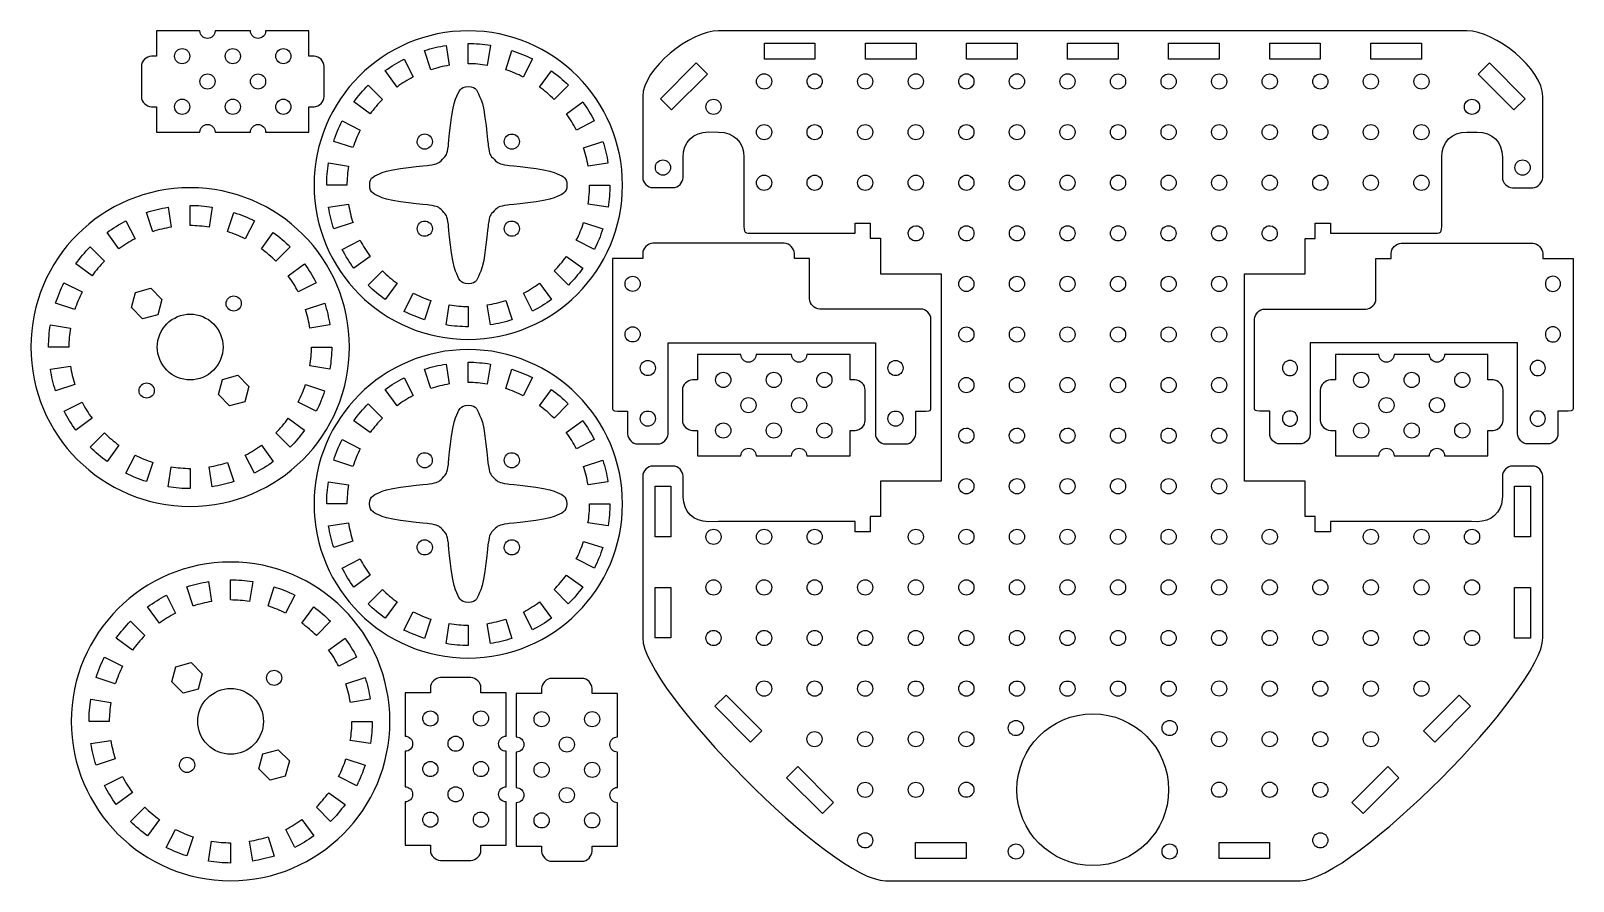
# Model space of a CAD drawing. Extents: x 3 to 308, y -74 to 94.
import ezdxf

# ---------------------------------------------------------------- set-up
doc = ezdxf.new("R2010")
doc.units = 0
doc.layers.add('Opaque', color=7, linetype='CONTINUOUS')

msp = doc.modelspace()

# ---------------------------------------------------------------- linework, layer by layer
at = {"layer": 'Opaque', "color": 7}
for p, q in [((36.252968, 94.150327), (27.678267, 94.150327)), ((27.678267, 94.150327), (27.678267, 89.143648)), ((46.254218, 94.150327), (39.25158, 94.150327)), ((57.829732, 94.150327), (49.25283, 94.150327)), ((57.829732, 89.144185), (57.829732, 94.150327)), ((89.330699, 94.150401), (89.330699, 94.150401)), ((89.330699, 87.652674), (89.330699, 91.652294)), ((138.830248, 94.15042), (138.827425, 94.15042)), ((138.827425, 94.15042), (138.828526, 94.150392)), ((286.830996, 94.15042), (138.830248, 94.15042)), ((147.88721, 91.723391), (157.88736, 91.723391)), ((147.88721, 88.573746), (147.88721, 91.723391)), ((147.88721, 91.723391), (147.88721, 91.723391)), ((157.88736, 91.723391), (157.88736, 88.573746)), ((167.886944, 91.723391), (177.887094, 91.723391)), ((167.886944, 88.573746), (167.886944, 91.723391)), ((167.886944, 91.723391), (167.886944, 91.723391)), ((177.887094, 91.723391), (177.887094, 88.573746)), ((187.886707, 91.723391), (197.886856, 91.723391)), ((187.886707, 88.573746), (187.886707, 91.723391)), ((187.886707, 91.723391), (187.886707, 91.723391)), ((197.886856, 91.723391), (197.886856, 88.573746)), ((207.828021, 91.720089), (217.82817, 91.720089)), ((207.828021, 88.570444), (207.828021, 91.720089)), ((207.828021, 91.720089), (207.828021, 91.720089)), ((217.82817, 91.720089), (217.82817, 88.570444)), ((227.827755, 91.720089), (237.827905, 91.720089)), ((227.827755, 88.570444), (227.827755, 91.720089)), ((227.827755, 91.720089), (227.827755, 91.720089)), ((237.827905, 91.720089), (237.827905, 88.570444)), ((247.828054, 91.720089), (257.828203, 91.720089)), ((247.828054, 88.570444), (247.828054, 91.720089)), ((247.828054, 91.720089), (247.828054, 91.720089)), ((257.828203, 91.720089), (257.828203, 88.570444)), ((267.827788, 91.720089), (277.827938, 91.720089)), ((267.827788, 88.570444), (267.827788, 91.720089)), ((267.827788, 91.720089), (267.827788, 91.720089)), ((277.827938, 91.720089), (277.827938, 88.570444)), ((27.678267, 89.143648), (26.678354, 89.147035)), ((34.25094, 89.149236), (34.25094, 89.149236)), ((44.25219, 89.149236), (44.25219, 89.149236)), ((54.25344, 89.149236), (54.25344, 89.149236)), ((58.828545, 89.147571), (57.829732, 89.144185)), ((76.632364, 88.574858), (78.435398, 85.036604)), ((76.632364, 88.574858), (76.632364, 88.574858)), ((81.923495, 86.449925), (80.683806, 90.265437)), ((84.95569, 91.273608), (85.578555, 87.342893)), ((84.95569, 91.273608), (84.95569, 91.273608)), ((93.708446, 91.291247), (93.080614, 87.328008)), ((96.742335, 86.463703), (97.972654, 90.249452)), ((97.972654, 90.249452), (97.972654, 90.249449)), ((102.04227, 88.600213), (100.215531, 85.01511)), ((157.88736, 88.573746), (147.88721, 88.573746)), ((177.887094, 88.573746), (167.886944, 88.573746)), ((197.886856, 88.573746), (187.886707, 88.573746)), ((217.82817, 88.570444), (207.828021, 88.570444)), ((237.827905, 88.570444), (227.827755, 88.570444)), ((257.828203, 88.570444), (247.828054, 88.570444)), ((277.827938, 88.570444), (267.827788, 88.570444)), ((24.677991, 87.146672), (24.677991, 81.146684)), ((60.828343, 81.148914), (60.828343, 87.148902)), ((60.828343, 87.148902), (60.828343, 87.147773)), ((75.241094, 83.045066), (72.889618, 86.281802)), ((103.423071, 83.049477), (105.768479, 86.277394)), ((127.310896, 80.738777), (134.381889, 87.809767)), ((136.609356, 85.582306), (129.538363, 78.511319)), ((134.381889, 87.809767), (136.609356, 85.582306)), ((134.381889, 87.809767), (134.381889, 87.809767)), ((147.832628, 85.654515), (147.832628, 85.654515)), ((157.828375, 85.654515), (157.828375, 85.654515)), ((167.828524, 85.654515), (167.828524, 85.654515)), ((177.833076, 85.654515), (177.833076, 85.654515)), ((187.83269, 85.654515), (187.83269, 85.654515)), ((197.832839, 85.654515), (197.832839, 85.654515)), ((207.83296, 85.654515), (207.83296, 85.654515)), ((217.824304, 85.651213), (217.824304, 85.651213)), ((227.824453, 85.651213), (227.824453, 85.651213)), ((237.824603, 85.651213), (237.824603, 85.651213)), ((247.824188, 85.651213), (247.824188, 85.651213)), ((257.82874, 85.651213), (257.82874, 85.651213)), ((267.828889, 85.651213), (267.828889, 85.651213)), ((277.824636, 85.651213), (277.824636, 85.651213)), ((289.047936, 85.582306), (291.275403, 87.809767)), ((296.118929, 78.511319), (289.047936, 85.582306)), ((291.275403, 87.809767), (298.346368, 80.738777)), ((291.275403, 87.809767), (291.275403, 87.809767)), ((39.25158, 84.148597), (39.25158, 84.148597)), ((49.25283, 84.148597), (49.25283, 84.148597)), ((69.544297, 83.438633), (72.370386, 80.61255)), ((69.544297, 83.438633), (69.544297, 83.438633)), ((89.330699, 83.152553), (89.330699, 83.152553)), ((109.117102, 83.438633), (106.291041, 80.61255)), ((69.933453, 77.74513), (66.705536, 80.089999)), ((108.723543, 77.741823), (111.960293, 80.093307)), ((123.828302, 81.150531), (123.828302, 65.158674)), ((129.538363, 78.511319), (127.310896, 80.738777)), ((137.822009, 80.629642), (137.822009, 80.629642)), ((287.822019, 80.629642), (287.822019, 80.629642)), ((298.346368, 80.738777), (296.118929, 78.511319)), ((301.830655, 65.151537), (301.830655, 81.150559)), ((26.678354, 79.146886), (27.678267, 79.14237)), ((27.678267, 79.14237), (27.678267, 74.150565)), ((34.25094, 79.147986), (34.25094, 79.147986)), ((44.25219, 79.147986), (44.25219, 79.147986)), ((54.25344, 79.147986), (54.25344, 79.147986)), ((57.829732, 79.145192), (58.828545, 79.148579)), ((57.829732, 74.153387), (57.829732, 79.145192)), ((64.382706, 76.363782), (67.968368, 74.536506)), ((64.382706, 76.363782), (64.382706, 76.363782)), ((114.253349, 76.350555), (110.714536, 74.54753)), ((27.678267, 74.150565), (29.753024, 74.150565)), ((29.753024, 74.150565), (29.753024, 74.150565)), ((29.753024, 74.150565), (36.253505, 74.150565)), ((39.252116, 74.150565), (46.254755, 74.150565)), ((49.253366, 74.150565), (54.753397, 74.150565)), ((54.753397, 74.150565), (54.753397, 74.153387)), ((54.753397, 74.153387), (57.829732, 74.153387)), ((80.724615, 73.764245), (80.724587, 73.764253)), ((97.943162, 73.760409), (97.94288, 73.760387)), ((97.943162, 73.759845), (97.943162, 73.760409)), ((136.827627, 74.160019), (138.82799, 74.150649)), ((147.830427, 75.632324), (147.830427, 75.632324)), ((157.826174, 75.632324), (157.826174, 75.632324)), ((167.826323, 75.632324), (167.826323, 75.632324)), ((177.830875, 75.632324), (177.830875, 75.632324)), ((187.83046, 75.632324), (187.83046, 75.632324)), ((197.830609, 75.632324), (197.830609, 75.632324)), ((207.830759, 75.632324), (207.830759, 75.632324)), ((217.822103, 75.629502), (217.822103, 75.629502)), ((227.822252, 75.629502), (227.822252, 75.629502)), ((237.822401, 75.629502), (237.822401, 75.629502)), ((247.821986, 75.629502), (247.821986, 75.629502)), ((257.826538, 75.629502), (257.826538, 75.629502)), ((267.826688, 75.629502), (267.826688, 75.629502)), ((277.822434, 75.629502), (277.822434, 75.629502)), ((286.830996, 74.151778), (288.831359, 74.151778)), ((66.519213, 71.063849), (62.733484, 72.294161)), ((112.127848, 71.058329), (115.943916, 72.298013)), ((61.691689, 68.028843), (65.655472, 67.401011)), ((61.691689, 68.028843), (61.691689, 68.028843)), ((116.952099, 68.026105), (113.020828, 67.403213)), ((127.822424, 68.629618), (127.822424, 68.629618)), ((131.828117, 65.150405), (131.828117, 69.196326)), ((143.828064, 69.150024), (143.828064, 59.150428)), ((281.830921, 68.163375), (281.830921, 69.189188)), ((281.830921, 56.134201), (281.830921, 68.147938)), ((293.831433, 69.151153), (293.831433, 65.134448)), ((297.822168, 68.629618), (297.822168, 68.629618)), ((147.830427, 65.63211), (147.830427, 65.63211)), ((157.826174, 65.63211), (157.826174, 65.63211)), ((167.826323, 65.63211), (167.826323, 65.63211)), ((177.830875, 65.63211), (177.830875, 65.63211)), ((187.83046, 65.63211), (187.83046, 65.63211)), ((197.830609, 65.63211), (197.830609, 65.63211)), ((207.830759, 65.63211), (207.830759, 65.63211)), ((217.822103, 65.629288), (217.822103, 65.629288)), ((227.822252, 65.629288), (227.822252, 65.629288)), ((237.822401, 65.629288), (237.822401, 65.629288)), ((247.821986, 65.629288), (247.821986, 65.629288)), ((257.826538, 65.629288), (257.826538, 65.629288)), ((267.826688, 65.629288), (267.826688, 65.629288)), ((277.822434, 65.629288), (277.822434, 65.629288)), ((34.325278, 63.150403), (34.325278, 63.150403)), ((65.330804, 63.651097), (61.330642, 63.651097)), ((113.330595, 63.651097), (117.330784, 63.651097)), ((113.330595, 63.651097), (113.330595, 63.651097)), ((125.828129, 63.158864), (129.82829, 63.158864)), ((295.830696, 63.151727), (299.830857, 63.151727)), ((29.950269, 59.272605), (30.573133, 55.34189)), ((29.950269, 59.272605), (29.950269, 59.272605)), ((34.325278, 55.651671), (34.325278, 59.651291)), ((34.325278, 59.651291), (34.325278, 59.651291)), ((38.703024, 59.290244), (38.075193, 55.327006)), ((41.737449, 54.4627), (42.967233, 58.248446)), ((42.967233, 58.248446), (42.967233, 58.248446)), ((61.709328, 59.276088), (65.640035, 59.89898)), ((116.969738, 59.27335), (113.00539, 59.901182)), ((143.828064, 59.150428), (143.830887, 59.150428)), ((143.830887, 59.150428), (143.830887, 56.137486)), ((21.626915, 56.573855), (23.429948, 53.035604)), ((21.626915, 56.573855), (21.626915, 56.573855)), ((47.036849, 56.59921), (45.210109, 53.014107)), ((66.53355, 56.243864), (62.717482, 55.004175)), ((80.72707, 56.546491), (80.728453, 56.546491)), ((80.728453, 56.546491), (80.728453, 56.546491)), ((97.937094, 56.550329), (97.936812, 56.550329)), ((112.142185, 56.238897), (115.927378, 55.008605)), ((112.142185, 56.238897), (112.142185, 56.238897)), ((165.831012, 54.137126), (165.831012, 56.137486)), ((165.831012, 56.137486), (168.83126, 56.137486)), ((168.83126, 56.137486), (168.83126, 54.135472)), ((177.83254, 55.627973), (177.83254, 55.627973)), ((187.838193, 55.620268), (187.838193, 55.620268)), ((197.83504, 55.620268), (197.83504, 55.620268)), ((207.83629, 55.620268), (207.83629, 55.620268)), ((217.8177, 55.620268), (217.8177, 55.620268)), ((227.817821, 55.620268), (227.817821, 55.620268)), ((237.814668, 55.620268), (237.814668, 55.620268)), ((247.820321, 55.630795), (247.820321, 55.630795)), ((256.830548, 54.132187), (256.830548, 56.134201)), ((256.830548, 56.134201), (259.830824, 56.134201)), ((259.830824, 56.134201), (259.830824, 54.133841)), ((20.235644, 51.044063), (17.884168, 54.280799)), ((48.417649, 51.048474), (50.763057, 54.276391)), ((50.763057, 54.276391), (50.763057, 54.276391)), ((64.408078, 50.9522), (67.947427, 52.755233)), ((114.278692, 50.938964), (110.693031, 52.76624)), ((125.828608, 52.150087), (125.828072, 52.150075)), ((125.828608, 52.149522), (125.828608, 52.150087)), ((151.828895, 52.149522), (125.828608, 52.149522)), ((145.838982, 54.137126), (165.831012, 54.137126)), ((168.83126, 54.135472), (168.83126, 53.137221)), ((168.83126, 53.137221), (170.831087, 53.137221)), ((170.831087, 53.137221), (170.831087, 46.135685)), ((254.830749, 46.1324), (254.830749, 53.133936)), ((254.830749, 53.133936), (256.830548, 53.133936)), ((256.830548, 53.133936), (256.830548, 54.132187)), ((259.830824, 54.133841), (279.822854, 54.133841)), ((273.827946, 52.149711), (299.828232, 52.149711)), ((299.828232, 52.149711), (299.828232, 52.150276)), ((299.828232, 52.150276), (299.828768, 52.150264)), ((14.538847, 51.437631), (14.538847, 51.437631)), ((69.937856, 49.560929), (66.701134, 47.209454)), ((108.727409, 49.558192), (111.955326, 47.212756)), ((108.727409, 49.558192), (108.727409, 49.558192)), ((123.827709, 49.150361), (117.827721, 49.150361)), ((117.827721, 49.150361), (117.827721, 20.091395)), ((123.827709, 50.150266), (123.827709, 49.150361)), ((153.828694, 49.14981), (153.828694, 50.149715)), ((156.828405, 49.14981), (153.828694, 49.14981)), ((156.828405, 41.150574), (156.828405, 49.14981)), ((268.828435, 41.150763), (268.828435, 49.149999)), ((268.828435, 49.149999), (271.828147, 49.149999)), ((271.828147, 49.149999), (271.828147, 50.149904)), ((301.829131, 50.150455), (301.829131, 49.15055)), ((301.829131, 49.15055), (307.829119, 49.15055)), ((307.829119, 49.15055), (307.829119, 20.091584)), ((53.718121, 45.740823), (56.954872, 48.092307)), ((56.954872, 48.092307), (56.954872, 48.092307)), ((69.544297, 43.864141), (72.370922, 46.690757)), ((109.117102, 43.864141), (106.290477, 46.690757)), ((170.831087, 46.135685), (177.83096, 46.135685)), ((177.83096, 46.135685), (177.83096, 46.137379)), ((177.83096, 46.137379), (182.831034, 46.137379)), ((182.831034, 46.137379), (182.831034, 46.135685)), ((182.831034, 46.135685), (182.831034, 5.135742)), ((242.830802, 46.1324), (242.830802, 46.134658)), ((242.830802, 46.134658), (247.830876, 46.134658)), ((242.830802, 5.132457), (242.830802, 46.1324)), ((247.830876, 46.134658), (247.830876, 46.1324)), ((247.830876, 46.1324), (254.830749, 46.1324)), ((9.377257, 44.362782), (9.377257, 44.362782)), ((23.509873, 42.454475), (26.522257, 43.271378)), ((26.522257, 43.271378), (28.729884, 41.06376)), ((26.522257, 43.271378), (26.522257, 43.271378)), ((75.238356, 44.253833), (72.89292, 41.025917)), ((103.420305, 44.2577), (105.771781, 41.020978)), ((103.420305, 44.2577), (103.420305, 44.2577)), ((121.827883, 45.650695), (121.827883, 45.650695)), ((187.831024, 45.626669), (187.831024, 45.626669)), ((197.830609, 45.626669), (197.830609, 45.626669)), ((207.831859, 45.626669), (207.831859, 45.626669)), ((217.824304, 45.626669), (217.824304, 45.626669)), ((227.82832, 45.629492), (227.82832, 45.629492)), ((237.820736, 45.629492), (237.820736, 45.629492)), ((303.828958, 45.650884), (303.828958, 45.650884)), ((22.705653, 39.454763), (23.509873, 42.454475)), ((28.729884, 41.06376), (27.919031, 38.045306)), ((42.935567, 41.759387), (42.936894, 41.759392)), ((42.936894, 41.759392), (42.936894, 41.759392)), ((57.122427, 39.057335), (60.938495, 40.297019)), ((60.938495, 40.297019), (60.938495, 40.297019)), ((76.619693, 38.703115), (78.446432, 42.288212)), ((81.919092, 40.839057), (80.689309, 37.053865)), ((84.952953, 36.01207), (85.580784, 39.975316)), ((93.70568, 36.029708), (93.082816, 39.959879)), ((96.737932, 40.853394), (97.977057, 37.037326)), ((96.737932, 40.853394), (96.737932, 40.853394)), ((102.029034, 38.727922), (100.225465, 42.267271)), ((24.91328, 37.247145), (22.705653, 39.454763)), ((27.919031, 38.045306), (24.91328, 37.247145)), ((34.325278, 38.15224), (34.325278, 38.15224)), ((89.330699, 39.650648), (89.330699, 35.651023)), ((178.828502, 39.150214), (158.828232, 39.150214)), ((180.828329, 19.999339), (180.828329, 37.150404)), ((244.828512, 19.999529), (244.828512, 37.150594)), ((246.828338, 39.150403), (266.828609, 39.150403)), ((6.68624, 36.027857), (6.68624, 36.027857)), ((121.827883, 35.650549), (121.827883, 35.650549)), ((187.831024, 35.626509), (187.831024, 35.626509)), ((197.830609, 35.626509), (197.830609, 35.626509)), ((207.831859, 35.623207), (207.831859, 35.623207)), ((217.824304, 35.623207), (217.824304, 35.623207)), ((227.82832, 35.627073), (227.82832, 35.627073)), ((237.820736, 35.627073), (237.820736, 35.627073)), ((303.828958, 35.650738), (303.828958, 35.650738)), ((58.325173, 31.650105), (58.325173, 31.650105)), ((89.32593, 31.150402), (89.32593, 31.150402)), ((128.82832, 14.500417), (128.82832, 32.500353)), ((128.82832, 32.500353), (169.828266, 32.500353)), ((169.828266, 32.500353), (169.828266, 14.500417)), ((296.82852, 32.500542), (255.828574, 32.500542)), ((255.828574, 32.500542), (255.828574, 14.500606)), ((296.82852, 14.500606), (296.82852, 32.500542)), ((6.703878, 27.27511), (10.634585, 27.897983)), ((10.634585, 27.897983), (10.634585, 27.897983)), ((84.950921, 28.27361), (85.573785, 24.342895)), ((84.950921, 28.27361), (84.950921, 28.27361)), ((89.32593, 24.652676), (89.32593, 28.652295)), ((93.703676, 28.291249), (93.075845, 24.32801)), ((124.827623, 29.000134), (124.827623, 29.000134)), ((143.251569, 30.150404), (134.676868, 30.150404)), ((134.676868, 30.150404), (134.676868, 25.143726)), ((153.252819, 30.150404), (146.25018, 30.150404)), ((164.828333, 30.150404), (156.25143, 30.150404)), ((164.828333, 25.144262), (164.828333, 30.150404)), ((173.827892, 29.000134), (173.827892, 29.000134)), ((251.828949, 29.000323), (251.828949, 29.000323)), ((269.40304, 30.150404), (260.828338, 30.150404)), ((260.828338, 30.150404), (260.828338, 25.143726)), ((279.40429, 30.150404), (272.401651, 30.150404)), ((290.979804, 30.150404), (282.402901, 30.150404)), ((290.979804, 25.144262), (290.979804, 30.150404)), ((300.829218, 29.000323), (300.829218, 29.000323)), ((25.724922, 24.546038), (25.725205, 24.546044)), ((39.919543, 22.240861), (40.723764, 25.240576)), ((40.723764, 25.240576), (43.735611, 26.057477)), ((43.735611, 26.057477), (45.943774, 23.849858)), ((43.735611, 26.057477), (43.735611, 26.057477)), ((76.627595, 25.57486), (78.430628, 22.036606)), ((76.627595, 25.57486), (76.627595, 25.57486)), ((81.918725, 23.449927), (80.679036, 27.265438)), ((96.737565, 23.463705), (97.967885, 27.249453)), ((97.967885, 27.249453), (97.967885, 27.249451)), ((102.037501, 25.600214), (100.210761, 22.015112)), ((134.676868, 25.143726), (133.676954, 25.147112)), ((141.249541, 25.149314), (141.249541, 25.149314)), ((151.250791, 25.149314), (151.250791, 25.149314)), ((161.252041, 25.149314), (161.252041, 25.149314)), ((165.827146, 25.147649), (164.828333, 25.144262)), ((187.831024, 25.626368), (187.831024, 25.626368)), ((197.830609, 25.626368), (197.830609, 25.626368)), ((207.827457, 25.625804), (207.827457, 25.625804)), ((217.824304, 25.625804), (217.824304, 25.625804)), ((227.82832, 25.625804), (227.82832, 25.625804)), ((237.825139, 25.625804), (237.825139, 25.625804)), ((260.828338, 25.143726), (259.828425, 25.147112)), ((267.401012, 25.149314), (267.401012, 25.149314)), ((277.402262, 25.149314), (277.402262, 25.149314)), ((287.403512, 25.149314), (287.403512, 25.149314)), ((291.978616, 25.147649), (290.979804, 25.144262)), ((42.126606, 20.033243), (39.919543, 22.240861)), ((45.943774, 23.849858), (45.132385, 20.831404)), ((57.136764, 24.238464), (60.921956, 23.008153)), ((57.136764, 24.238464), (57.136764, 24.238464)), ((75.236324, 20.045068), (72.884848, 23.281804)), ((103.418301, 20.049479), (105.763709, 23.277396)), ((131.676592, 23.146749), (131.676592, 17.146759)), ((167.826944, 17.148988), (167.826944, 23.148979)), ((167.826944, 23.148979), (167.826944, 23.14785)), ((257.828062, 23.146749), (257.828062, 17.146761)), ((293.978415, 17.148991), (293.978415, 23.148979)), ((293.978415, 23.148979), (293.978415, 23.14785)), ((9.402628, 18.951759), (12.941977, 20.754783)), ((12.941977, 20.754783), (12.941977, 20.754783)), ((45.132385, 20.831404), (42.126606, 20.033243)), ((69.539527, 20.438635), (72.365616, 17.612552)), ((69.539527, 20.438635), (69.539527, 20.438635)), ((89.32593, 20.152555), (89.32593, 20.152555)), ((109.112332, 20.438635), (106.286272, 17.612552)), ((118.828171, 18.999988), (120.827998, 18.999988)), ((120.827998, 18.999988), (120.827998, 14.500417)), ((124.827623, 19.000538), (124.827623, 19.000538)), ((146.25018, 20.148675), (146.25018, 20.148675)), ((156.25143, 20.148675), (156.25143, 20.148675)), ((173.827892, 19.000538), (173.827892, 19.000538)), ((177.828053, 14.500417), (177.828053, 18.999437)), ((177.828053, 18.999437), (179.82788, 18.999437)), ((247.828788, 18.999627), (245.828961, 18.999627)), ((247.828788, 14.500606), (247.828788, 18.999627)), ((251.828949, 19.000727), (251.828949, 19.000727)), ((272.401651, 20.148675), (272.401651, 20.148675)), ((282.402901, 20.148675), (282.402901, 20.148675)), ((300.829218, 19.000727), (300.829218, 19.000727)), ((306.82867, 19.000177), (304.828843, 19.000177)), ((304.828843, 19.000177), (304.828843, 14.500606)), ((53.721988, 17.557736), (53.721988, 17.557736)), ((69.928684, 14.745132), (66.700767, 17.090001)), ((108.718773, 14.741825), (111.955524, 17.093309)), ((187.829359, 15.62284), (187.829359, 15.62284)), ((197.826207, 15.62284), (197.826207, 15.62284)), ((207.828021, 15.628965), (207.828021, 15.628965)), ((217.827606, 15.628965), (217.827606, 15.628965)), ((227.826655, 15.626142), (227.826655, 15.626142)), ((237.823502, 15.626142), (237.823502, 15.626142)), ((14.538847, 11.863683), (17.365472, 14.690313)), ((17.365472, 14.690313), (17.365472, 14.690313)), ((20.232906, 12.253392), (17.88747, 9.025476)), ((48.414884, 12.25725), (48.414884, 12.25725)), ((54.11168, 11.863683), (51.285055, 14.690313)), ((64.377937, 13.363784), (67.963598, 11.536508)), ((64.377937, 13.363784), (64.377937, 13.363784)), ((114.248579, 13.350556), (110.709766, 11.547532)), ((122.82836, 12.500057), (126.827957, 12.500057)), ((133.676954, 15.14696), (134.676868, 15.142445)), ((134.676868, 15.142445), (134.676868, 10.150639)), ((141.249541, 15.148061), (141.249541, 15.148061)), ((151.250791, 15.148061), (151.250791, 15.148061)), ((161.252041, 15.148061), (161.252041, 15.148061)), ((164.828333, 15.145267), (165.827146, 15.148654)), ((164.828333, 10.153461), (164.828333, 15.145267)), ((171.828093, 12.500057), (175.828254, 12.500057)), ((253.828748, 12.500246), (249.828586, 12.500246)), ((259.828425, 15.14696), (260.828338, 15.142445)), ((260.828338, 15.142445), (260.828338, 10.150639)), ((267.401012, 15.148061), (267.401012, 15.148061)), ((277.402262, 15.148061), (277.402262, 15.148061)), ((287.403512, 15.148061), (287.403512, 15.148061)), ((290.979804, 15.145267), (291.978616, 15.148654)), ((290.979804, 10.153461), (290.979804, 15.145267)), ((302.82848, 12.500246), (298.828883, 12.500246)), ((21.614243, 6.702654), (23.440983, 10.287757)), ((23.440983, 10.287757), (23.440983, 10.287757)), ((66.514444, 8.063851), (62.728715, 9.294162)), ((80.719845, 10.764247), (80.719817, 10.764255)), ((97.938392, 10.760411), (97.93811, 10.760389)), ((97.938392, 10.759847), (97.938392, 10.760411)), ((112.123079, 8.058331), (115.939147, 9.298015)), ((134.676868, 10.150639), (136.751624, 10.150639)), ((136.751624, 10.150639), (136.751624, 10.150639)), ((136.751624, 10.150639), (143.252105, 10.150639)), ((146.250716, 10.150639), (153.253355, 10.150639)), ((156.251966, 10.150639), (161.751998, 10.150639)), ((161.751998, 10.150639), (161.751998, 10.153461)), ((161.751998, 10.153461), (164.828333, 10.153461)), ((260.828338, 10.150639), (262.903095, 10.150639)), ((262.903095, 10.150639), (262.903095, 10.150639)), ((262.903095, 10.150639), (269.403576, 10.150639)), ((272.402187, 10.150639), (279.404826, 10.150639)), ((282.403437, 10.150639), (287.903468, 10.150639)), ((287.903468, 10.150639), (287.903468, 10.153461)), ((287.903468, 10.153461), (290.979804, 10.153461)), ((29.947503, 4.01162), (30.575363, 7.974858)), ((30.575363, 7.974858), (30.575363, 7.974858)), ((41.73251, 8.852945), (41.73251, 8.852945)), ((123.831717, 6.121886), (123.831717, -2.878909)), ((129.831677, 8.121696), (125.831515, 8.121696)), ((131.831503, 2.084234), (131.831503, 6.130155)), ((293.833127, 6.14614), (293.833127, 2.129432)), ((299.83255, 8.128861), (295.832361, 8.128861)), ((301.832349, -2.87064), (301.832349, 6.129051)), ((61.68692, 5.028845), (65.650703, 4.401013)), ((61.68692, 5.028845), (61.68692, 5.028845)), ((116.947329, 5.026107), (113.016058, 4.403215)), ((126.255865, 4.128358), (129.406057, 4.128358)), ((126.256401, 4.128347), (126.255865, 4.128358)), ((126.256401, -1.188674), (126.256401, 4.128347)), ((129.406057, 4.128358), (129.406057, -1.184805)), ((182.831034, 5.135742), (170.831087, 5.135742)), ((170.831087, 5.135742), (170.831087, -1.862488)), ((187.826622, 5.628765), (187.826622, 5.628765)), ((197.826771, 5.628765), (197.826771, 5.628765)), ((207.82692, 5.628765), (207.82692, 5.628765)), ((217.822103, 5.633167), (217.822103, 5.633167)), ((227.822252, 5.633167), (227.822252, 5.633167)), ((237.822401, 5.633167), (237.822401, 5.633167)), ((254.830749, 5.132457), (242.830802, 5.132457)), ((254.830749, -1.865774), (254.830749, 5.132457)), ((296.254509, 4.127229), (299.404701, 4.127229)), ((296.254509, -1.189792), (296.254509, 4.127229)), ((296.254509, 4.127229), (296.254509, 4.127229)), ((299.404701, 4.127229), (299.404701, -1.185934)), ((65.326034, 0.651098), (61.325873, 0.651098)), ((113.325825, 0.651098), (117.326015, 0.651098)), ((113.325825, 0.651098), (113.325825, 0.651098)), ((131.831503, 2.06493), (131.831503, 2.084234)), ((293.830304, 2.090296), (293.830304, 2.061634)), ((123.831717, -2.878909), (123.831717, -25.868997)), ((126.256401, -5.871802), (126.256401, -1.188674)), ((129.406057, -1.184805), (129.406057, -5.871238)), ((138.830276, -2.870101), (136.829913, -2.879471)), ((147.831076, -2.861296), (139.040277, -2.861296)), ((147.831076, -2.864598), (147.831076, -2.861296)), ((152.831151, -2.864598), (147.831076, -2.864598)), ((153.831036, -2.861296), (152.831151, -2.861296)), ((152.831151, -2.861296), (152.831151, -2.864598)), ((156.724378, -2.861296), (153.831036, -2.861296)), ((158.944677, -2.861296), (156.724378, -2.861296)), ((161.831387, -2.861296), (158.944677, -2.861296)), ((165.831012, -2.861296), (161.831387, -2.861296)), ((165.831012, -2.864598), (165.831012, -2.861296)), ((165.831012, -4.862753), (165.831012, -2.864598)), ((170.831087, -1.862488), (168.83126, -1.862488)), ((168.83126, -1.862488), (168.83126, -4.862753)), ((256.830548, -1.865774), (254.830749, -1.865774)), ((256.830548, -4.866038), (256.830548, -1.865774)), ((263.830449, -2.864581), (259.830824, -2.864581)), ((259.830824, -2.864581), (259.830824, -2.867883)), ((259.830824, -2.867883), (259.830824, -4.866038)), ((266.717159, -2.864581), (263.830449, -2.864581)), ((268.937458, -2.864581), (266.717159, -2.864581)), ((271.830772, -2.864581), (268.937458, -2.864581)), ((272.830685, -2.864581), (271.830772, -2.864581)), ((272.830685, -2.867883), (272.830685, -2.864581)), ((277.83076, -2.867883), (272.830685, -2.867883)), ((286.674447, -2.864581), (277.83076, -2.864581)), ((277.83076, -2.864581), (277.83076, -2.867883)), ((287.706872, -2.871185), (286.83156, -2.871185)), ((288.831923, -2.876152), (287.706872, -2.871185)), ((296.254509, -5.872917), (296.254509, -1.189792)), ((299.404701, -1.185934), (299.404701, -5.872917)), ((301.832349, -25.860727), (301.832349, -2.87064)), ((61.704559, -3.723911), (65.635265, -3.101018)), ((116.964968, -3.726648), (113.000621, -3.098817)), ((129.406057, -5.871238), (126.256401, -5.871802)), ((137.834709, -4.3681), (137.834709, -4.3681)), ((147.834858, -4.3681), (147.834858, -4.3681)), ((157.830576, -4.3681), (157.830576, -4.3681)), ((168.83126, -4.862753), (165.831012, -4.862753)), ((177.830875, -4.372502), (177.830875, -4.372502)), ((187.83046, -4.372502), (187.83046, -4.372502)), ((197.830609, -4.3681), (197.830609, -4.3681)), ((207.830759, -4.3681), (207.830759, -4.3681)), ((217.825969, -4.3681), (217.825969, -4.3681)), ((227.82609, -4.3681), (227.82609, -4.3681)), ((237.82624, -4.3681), (237.82624, -4.3681)), ((247.825853, -4.3681), (247.825853, -4.3681)), ((259.830824, -4.866038), (256.830548, -4.866038)), ((267.830554, -4.372502), (267.830554, -4.372502)), ((277.826301, -4.3681), (277.826301, -4.3681)), ((287.82645, -4.3681), (287.82645, -4.3681)), ((299.404701, -5.872917), (296.254509, -5.872917)), ((66.528781, -6.756134), (62.712713, -7.995824)), ((80.722301, -6.453507), (80.723684, -6.453507)), ((80.723684, -6.453507), (80.723684, -6.453507)), ((97.932325, -6.449669), (97.932042, -6.449669)), ((112.137416, -6.761101), (115.922608, -7.991393)), ((112.137416, -6.761101), (112.137416, -6.761101)), ((42.32529, -10.852299), (42.32529, -10.852299)), ((64.403309, -12.047798), (67.942658, -10.244765)), ((114.273923, -12.061034), (110.688261, -10.233758)), ((37.950309, -14.7301), (38.573174, -18.660815)), ((37.950309, -14.7301), (37.950309, -14.7301)), ((42.32529, -18.351031), (42.32529, -14.351414)), ((42.32529, -14.351414), (42.32529, -14.351414)), ((69.933086, -13.439069), (66.696364, -15.790545)), ((108.72264, -13.441807), (111.950556, -15.787243)), ((108.72264, -13.441807), (108.72264, -13.441807)), ((137.834709, -14.367687), (137.834709, -14.367687)), ((147.834858, -14.367687), (147.834858, -14.367687)), ((157.830576, -14.367687), (157.830576, -14.367687)), ((167.830726, -14.372118), (167.830726, -14.372118)), ((177.830875, -14.372118), (177.830875, -14.372118)), ((187.83046, -14.372118), (187.83046, -14.372118)), ((197.828972, -14.370989), (197.828972, -14.370989)), ((207.829122, -14.370989), (207.829122, -14.370989)), ((217.829271, -14.370989), (217.829271, -14.370989)), ((227.828856, -14.370989), (227.828856, -14.370989)), ((237.82624, -14.367687), (237.82624, -14.367687)), ((247.825853, -14.367687), (247.825853, -14.367687)), ((257.830405, -14.372118), (257.830405, -14.372118)), ((267.830554, -14.372118), (267.830554, -14.372118)), ((277.826301, -14.367687), (277.826301, -14.367687)), ((287.82645, -14.367687), (287.82645, -14.367687)), ((29.626955, -17.428847), (29.626955, -17.428847)), ((49.73749, -19.540002), (50.967245, -15.754256)), ((50.967245, -15.754256), (50.967245, -15.754256)), ((69.539527, -19.135857), (72.366152, -16.309241)), ((109.112332, -19.135857), (106.285707, -16.309241)), ((126.255865, -15.87032), (129.405521, -15.87032)), ((126.255865, -21.187895), (126.255865, -15.87032)), ((126.255865, -15.87032), (126.255865, -15.87032)), ((129.405521, -15.87032), (129.405521, -21.184034)), ((296.254509, -15.871449), (299.404701, -15.871449)), ((296.254509, -21.189021), (296.254509, -15.871449)), ((296.254509, -15.871449), (296.254509, -15.871449)), ((299.404701, -15.871449), (299.404701, -21.185163)), ((56.417662, -22.954231), (58.763069, -19.726314)), ((58.763069, -19.726314), (58.763069, -19.726314)), ((75.233586, -18.746165), (72.88815, -21.974081)), ((76.614923, -24.296883), (78.441663, -20.711786)), ((102.024265, -24.272076), (100.220695, -20.732727)), ((103.415536, -18.742298), (105.767011, -21.97902)), ((103.415536, -18.742298), (103.415536, -18.742298)), ((126.255865, -25.869931), (126.255865, -21.187895)), ((129.405521, -21.184034), (129.405521, -25.869931)), ((296.254509, -25.871593), (296.254509, -21.189021)), ((299.404701, -21.185163), (299.404701, -25.871593)), ((22.538859, -22.565072), (22.538859, -22.565072)), ((81.914323, -22.160941), (80.684539, -25.946133)), ((84.948183, -26.987929), (85.576015, -23.024682)), ((89.32593, -23.34935), (89.32593, -27.348975)), ((93.70091, -26.97029), (93.078046, -23.040119)), ((96.733162, -22.146604), (97.972287, -25.962672)), ((96.733162, -22.146604), (96.733162, -22.146604)), ((137.834709, -24.367329), (137.834709, -24.367329)), ((147.834858, -24.367329), (147.834858, -24.367329)), ((157.830576, -24.367329), (157.830576, -24.367329)), ((167.830726, -24.37176), (167.830726, -24.37176)), ((177.830875, -24.37176), (177.830875, -24.37176)), ((187.83046, -24.37176), (187.83046, -24.37176)), ((197.828972, -24.371195), (197.828972, -24.371195)), ((207.829122, -24.371195), (207.829122, -24.371195)), ((217.829271, -24.371195), (217.829271, -24.371195)), ((227.828856, -24.371195), (227.828856, -24.371195)), ((237.82624, -24.367329), (237.82624, -24.367329)), ((247.825853, -24.367329), (247.825853, -24.367329)), ((257.830405, -24.37176), (257.830405, -24.37176)), ((267.830554, -24.37176), (267.830554, -24.37176)), ((277.826301, -24.367329), (277.826301, -24.367329)), ((287.82645, -24.367329), (287.82645, -24.367329)), ((22.928016, -28.258575), (19.700099, -25.913706)), ((61.718134, -28.261883), (64.954884, -25.910399)), ((64.954884, -25.910399), (64.954884, -25.910399)), ((129.405521, -25.869931), (126.255865, -25.869931)), ((299.404701, -25.871593), (296.254509, -25.871593)), ((17.377297, -29.63992), (17.377297, -29.63992)), ((30.705665, -34.547942), (31.509885, -31.548228)), ((31.509885, -31.548228), (34.522297, -30.731327)), ((34.522297, -30.731327), (36.729896, -32.938945)), ((34.522297, -30.731327), (34.522297, -30.731327)), ((36.729896, -32.938945), (35.919071, -35.9574)), ((50.93558, -32.243316), (50.936934, -32.24331)), ((50.936934, -32.24331), (50.936934, -32.24331)), ((32.913292, -36.755561), (30.705665, -34.547942)), ((35.919071, -35.9574), (32.913292, -36.755561)), ((42.32529, -35.850463), (42.32529, -35.850463)), ((65.122439, -34.945368), (68.938507, -33.705684)), ((68.938507, -33.705684), (68.938507, -33.705684)), ((81.831152, -35.699052), (81.834538, -36.697853)), ((89.829809, -33.69924), (83.829821, -33.69924)), ((83.829821, -33.69924), (83.83095, -33.69924)), ((91.833531, -36.697853), (91.830144, -35.699052)), ((103.831164, -35.849408), (103.834551, -36.848206)), ((111.829822, -33.849595), (105.829834, -33.849595)), ((105.829834, -33.849595), (105.830963, -33.849595)), ((113.833543, -36.848209), (113.830156, -35.849408)), ((147.834858, -34.368593), (147.834858, -34.368593)), ((157.830576, -34.368593), (157.830576, -34.368593)), ((167.830726, -34.368593), (167.830726, -34.368593)), ((177.825908, -34.373024), (177.825908, -34.373024)), ((187.825521, -34.367492), (187.825521, -34.367492)), ((197.828972, -34.371359), (197.828972, -34.371359)), ((207.829122, -34.371359), (207.829122, -34.371359)), ((217.829271, -34.371359), (217.829271, -34.371359)), ((227.828856, -34.371359), (227.828856, -34.371359)), ((237.825139, -34.366956), (237.825139, -34.366956)), ((247.825853, -34.368593), (247.825853, -34.368593)), ((257.830405, -34.373024), (257.830405, -34.373024)), ((267.830554, -34.368593), (267.830554, -34.368593)), ((277.830703, -34.368593), (277.830703, -34.368593)), ((14.686252, -37.974848), (14.686252, -37.974848)), ((81.834538, -36.697853), (76.828396, -36.697853)), ((76.828396, -36.697853), (76.828396, -45.274764)), ((96.825336, -36.697853), (91.833531, -36.697853)), ((96.825336, -39.774185), (96.825336, -36.697853)), ((103.834551, -36.848206), (98.828408, -36.848206)), ((98.828408, -36.848206), (98.828408, -45.425117)), ((118.825349, -36.848209), (113.833543, -36.848209)), ((118.825349, -39.924538), (118.825349, -36.848209)), ((138.079988, -39.376401), (140.307455, -37.148934)), ((145.150981, -46.447394), (138.079988, -39.376401)), ((140.307455, -37.148934), (147.378448, -44.219927)), ((140.307455, -37.148934), (140.307455, -37.148934)), ((278.223162, -44.220463), (285.294155, -37.148934)), ((287.521622, -39.376401), (280.450629, -46.447394)), ((285.294155, -37.148934), (287.521622, -39.376401)), ((285.294155, -37.148934), (285.294155, -37.148934)), ((66.325214, -42.3526), (66.325214, -42.3526)), ((81.829487, -40.274139), (81.829487, -40.274139)), ((91.830737, -40.274139), (91.830737, -40.274139)), ((96.828158, -39.774185), (96.825336, -39.774185)), ((96.828158, -45.274214), (96.828158, -39.774185)), ((103.829499, -40.424492), (103.829499, -40.424492)), ((113.830749, -40.424492), (113.830749, -40.424492)), ((118.828171, -39.924538), (118.825349, -39.924538)), ((118.828171, -45.42457), (118.828171, -39.924538)), ((197.629413, -42.164446), (197.629413, -42.164446)), ((212.830297, -40.865236), (212.830297, -40.865236)), ((228.029488, -42.164446), (228.029488, -42.164446)), ((86.830126, -45.274764), (86.830126, -45.274764)), ((108.830138, -45.425117), (108.830138, -45.425117)), ((147.378448, -44.219927), (145.150981, -46.447394)), ((157.794762, -44.357736), (157.794762, -44.357736)), ((167.830726, -44.372609), (167.830726, -44.372609)), ((177.830875, -44.372609), (177.830875, -44.372609)), ((187.83046, -44.366541), (187.83046, -44.366541)), ((237.830106, -44.36544), (237.830106, -44.36544)), ((247.825853, -44.369307), (247.825853, -44.369307)), ((257.830405, -44.372609), (257.830405, -44.372609)), ((267.830554, -44.372609), (267.830554, -44.372609)), ((280.450629, -46.447394), (278.223162, -44.220463)), ((14.703891, -46.727595), (18.634597, -46.104722)), ((18.634597, -46.104722), (18.634597, -46.104722)), ((47.919584, -51.761844), (48.723804, -48.762129)), ((48.723804, -48.762129), (51.735651, -47.945229)), ((51.735651, -47.945229), (53.943814, -50.152847)), ((51.735651, -47.945229), (51.735651, -47.945229)), ((69.964328, -46.730352), (66.000545, -46.102518)), ((76.828396, -48.273375), (76.828396, -55.276014)), ((96.828158, -55.275464), (96.828158, -48.272825)), ((98.828408, -48.423728), (98.828408, -55.426367)), ((118.828171, -55.425817), (118.828171, -48.423181)), ((19.528141, -49.75983), (15.712073, -50.999514)), ((33.725245, -49.456667), (33.725217, -49.456661)), ((50.126646, -53.969463), (47.919584, -51.761844)), ((53.943814, -50.152847), (53.132426, -53.171301)), ((65.136776, -49.764241), (65.136776, -49.764241)), ((81.829487, -50.275389), (81.829487, -50.275389)), ((91.830737, -50.275389), (91.830737, -50.275389)), ((103.829499, -50.425742), (103.829499, -50.425742)), ((113.830749, -50.425742), (113.830749, -50.425742)), ((152.281495, -53.518923), (154.508962, -51.291456)), ((154.508962, -51.291456), (161.579955, -58.363013)), ((154.508962, -51.291456), (154.508962, -51.291456)), ((264.081712, -58.362449), (271.152705, -51.291456)), ((271.152168, -51.291456), (273.379636, -53.518923)), ((271.152705, -51.291456), (271.152168, -51.291456)), ((17.402641, -55.050947), (20.94199, -53.247922)), ((20.94199, -53.247922), (20.94199, -53.247922)), ((53.132426, -53.171301), (50.126646, -53.969463)), ((159.352488, -60.589916), (152.281495, -53.518923)), ((167.830726, -54.372758), (167.830726, -54.372758)), ((177.830339, -54.372758), (177.830339, -54.372758)), ((187.829924, -54.367255), (187.829924, -54.367255)), ((237.82957, -54.36669), (237.82957, -54.36669)), ((247.825853, -54.367255), (247.825853, -54.367255)), ((257.830405, -54.372758), (257.830405, -54.372758)), ((273.379636, -53.518923), (266.308642, -60.589916)), ((61.722, -56.444969), (61.722, -56.444969)), ((86.830126, -55.276014), (86.830126, -55.276014)), ((108.830138, -55.426367), (108.830138, -55.426367)), ((22.538859, -62.139022), (25.365512, -59.312392)), ((25.365512, -59.312392), (25.365512, -59.312392)), ((76.828396, -58.274625), (76.828396, -66.849329)), ((81.829487, -60.276639), (81.829487, -60.276639)), ((91.830737, -60.276639), (91.830737, -60.276639)), ((96.828158, -64.774556), (96.828158, -58.274075)), ((98.828408, -58.424978), (98.828408, -66.999682)), ((103.829499, -60.426993), (103.829499, -60.426993)), ((113.830749, -60.426993), (113.830749, -60.426993)), ((118.828171, -64.924909), (118.828171, -58.424428)), ((161.579955, -58.363013), (159.352488, -60.589916)), ((266.308642, -60.589916), (264.081712, -58.362449)), ((266.308642, -60.589916), (266.308642, -60.589916)), ((29.614255, -67.300054), (31.440995, -63.714952)), ((31.440995, -63.714952), (31.440995, -63.714952)), ((56.414896, -61.745455), (56.414896, -61.745455)), ((37.947544, -69.991088), (38.575375, -66.02785)), ((38.575375, -66.02785), (38.575375, -66.02785)), ((42.32529, -66.352516), (42.32529, -70.352133)), ((49.732523, -65.149764), (49.732523, -65.149764)), ((76.828396, -66.849329), (81.835075, -66.849329)), ((81.835075, -66.849329), (81.831688, -67.849234)), ((91.831837, -67.849234), (91.836353, -66.849329)), ((91.836353, -66.849329), (96.828158, -66.849329)), ((96.828158, -66.849329), (96.828158, -64.774556)), ((96.828158, -64.774556), (96.828158, -64.774556)), ((98.828408, -66.999682), (103.835087, -66.999682)), ((103.835087, -66.999682), (103.8317, -67.999587)), ((113.83185, -67.999587), (113.836365, -66.999682)), ((113.836365, -66.999682), (118.828171, -66.999682)), ((118.828171, -66.999682), (118.828171, -64.924909)), ((118.828171, -64.924909), (118.828171, -64.924909)), ((167.830726, -64.372908), (167.830726, -64.372908)), ((177.8, -66.293345), (187.800149, -66.293345)), ((177.8, -69.443538), (177.8, -66.293345)), ((177.8, -66.293345), (177.8, -66.293345)), ((187.800149, -66.293345), (187.800149, -69.443538)), ((197.629413, -66.566198), (197.629413, -66.566198)), ((228.029488, -66.566198), (228.029488, -66.566198)), ((237.800896, -66.293345), (247.801045, -66.293345)), ((237.800896, -69.443538), (237.800896, -66.293345)), ((237.800896, -66.293345), (237.800896, -66.293345)), ((247.801045, -66.293345), (247.801045, -69.443538)), ((257.830405, -64.372908), (257.830405, -64.372908)), ((83.832051, -69.849594), (89.832039, -69.849594)), ((105.832063, -69.999947), (111.832051, -69.999947)), ((187.800149, -69.443538), (177.8, -69.443538)), ((247.801045, -69.443538), (237.800896, -69.443538)), ((171.823267, -73.859449), (212.831482, -73.859449)), ((212.831482, -73.859449), (253.840234, -73.859449))]:
    msp.add_line(p, q, dxfattribs=at)
for points in [[(36.252968, 94.150327), (36.252968, 94.150496), (36.252968, 94.150327), (36.252968, 94.150327)], [(37.752274, 92.651022), (36.923867, 92.651022), (36.252968, 93.321892), (36.252968, 94.150327)], [(39.25158, 94.150327), (39.25158, 93.321892), (38.580709, 92.651022), (37.752274, 92.651022)], [(39.25158, 94.150327), (39.25158, 94.15013), (39.25158, 94.150327), (39.25158, 94.150327)], [(46.254218, 94.150327), (46.254218, 94.150496), (46.254218, 94.150327), (46.254218, 94.150327)], [(47.753524, 92.651022), (46.925117, 92.651022), (46.254218, 93.321892), (46.254218, 94.150327)], [(49.25283, 94.150327), (49.25283, 93.321892), (48.581959, 92.651022), (47.753524, 92.651022)], [(49.25283, 94.150327), (49.25283, 94.15013), (49.25283, 94.150327), (49.25283, 94.150327)], [(89.330699, 94.150401), (72.486068, 94.150401), (58.833089, 80.497466), (58.833089, 63.65277)], [(119.828338, 63.65277), (119.828338, 80.497466), (106.175387, 94.150401), (89.330699, 94.150401)], [(89.330699, 91.652294), (90.797154, 91.646762), (92.2609, 91.52605), (93.708446, 91.291247)], [(138.828526, 94.150392), (133.305776, 94.15046), (123.828556, 86.673267), (123.828302, 81.150531)], [(301.830655, 81.150559), (301.83043, 86.673284), (292.353774, 94.150502), (286.830996, 94.15042)], [(26.678354, 89.147035), (25.678356, 89.147035), (24.677991, 88.14667), (24.677991, 87.146672)], [(31.252894, 89.149236), (31.252894, 89.9777), (31.923764, 90.648542), (32.752199, 90.648542)], [(32.752199, 87.649931), (31.923764, 87.649931), (31.252894, 88.320801), (31.252894, 89.149236)], [(32.752199, 90.648542), (33.580578, 90.648542), (34.25094, 89.9777), (34.25094, 89.149236)], [(34.25094, 89.149236), (34.25094, 88.320801), (33.580578, 87.649931), (32.752199, 87.649931)], [(41.253579, 89.149236), (41.253579, 89.977672), (41.92445, 90.648542), (42.752885, 90.648542)], [(42.752885, 87.649931), (41.92445, 87.649931), (41.253579, 88.320801), (41.253579, 89.149236)], [(42.752885, 90.648542), (43.581292, 90.648542), (44.25219, 89.9777), (44.25219, 89.149236)], [(44.25219, 89.149236), (44.25219, 88.32083), (43.581292, 87.649931), (42.752885, 87.649931)], [(51.254829, 89.149236), (51.254829, 89.9777), (51.9257, 90.648542), (52.754135, 90.648542)], [(52.754135, 87.649931), (51.9257, 87.649931), (51.254829, 88.320801), (51.254829, 89.149236)], [(52.754135, 90.648542), (53.582542, 90.648542), (54.25344, 89.9777), (54.25344, 89.149236)], [(54.25344, 89.149236), (54.25344, 88.320801), (53.582542, 87.649931), (52.754135, 87.649931)], [(60.828343, 87.147773), (60.828343, 88.147771), (59.828543, 89.147571), (58.828545, 89.147571)], [(72.889618, 86.281802), (74.075262, 87.142919), (75.326692, 87.909632), (76.632364, 88.574858)], [(80.683806, 90.265437), (82.079197, 90.712759), (83.507524, 91.049851), (84.95569, 91.273608)], [(97.972654, 90.249449), (99.370303, 89.807091), (100.730981, 89.255648), (102.04227, 88.600213)], [(36.252968, 84.148597), (36.252968, 84.977032), (36.923867, 85.647875), (37.752274, 85.647903)], [(37.752274, 85.647903), (38.580709, 85.647903), (39.25158, 84.977032), (39.25158, 84.148597)], [(46.254218, 84.148597), (46.254218, 84.977032), (46.925117, 85.647875), (47.753524, 85.647903)], [(47.753524, 85.647903), (48.581959, 85.647903), (49.25283, 84.977032), (49.25283, 84.148597)], [(85.578555, 87.342893), (84.338724, 87.141358), (83.116589, 86.842747), (81.923495, 86.449925)], [(93.080614, 87.328008), (91.841066, 87.534228), (90.587181, 87.642768), (89.330699, 87.652674)], [(100.215531, 85.01511), (99.097507, 85.588131), (97.936191, 86.072486), (96.742335, 86.463703)], [(105.768479, 86.277394), (106.957255, 85.420257), (108.076915, 84.471087), (109.117102, 83.438633)], [(146.324518, 84.14639), (146.324518, 84.974786), (147.004222, 85.654518), (147.832628, 85.654515)], [(147.832628, 85.654515), (148.661064, 85.654521), (149.331962, 84.974792), (149.331934, 84.14639)], [(156.32907, 84.14639), (156.32907, 84.974786), (156.999968, 85.654518), (157.828375, 85.654515)], [(157.828375, 85.654515), (158.65681, 85.654521), (159.327681, 84.974732), (159.327681, 84.14639)], [(166.329219, 84.14639), (166.329219, 84.974786), (167.000118, 85.654518), (167.828524, 85.654515)], [(167.828524, 85.654515), (168.65696, 85.654521), (169.32783, 84.974732), (169.32783, 84.14639)], [(176.324966, 84.14639), (176.324966, 84.974786), (177.004698, 85.654518), (177.833076, 85.654515)], [(177.833076, 85.654515), (178.66154, 85.654521), (179.33241, 84.974792), (179.332382, 84.14639)], [(186.32455, 84.14639), (186.32455, 84.974786), (187.004283, 85.654518), (187.83269, 85.654515)], [(187.83269, 85.654515), (188.661125, 85.654521), (189.332023, 84.974792), (189.331995, 84.14639)], [(196.3247, 84.14639), (196.3247, 84.974786), (197.004432, 85.654518), (197.832839, 85.654515)], [(197.832839, 85.654515), (198.661274, 85.654521), (199.332173, 84.974792), (199.332144, 84.14639)], [(206.324849, 84.14639), (206.324849, 84.974786), (207.004553, 85.654518), (207.83296, 85.654515)], [(207.83296, 85.654515), (208.661395, 85.654521), (209.332294, 84.974792), (209.332266, 84.14639)], [(216.324998, 84.143088), (216.32497, 84.971498), (216.995841, 85.651213), (217.824304, 85.651213)], [(217.824304, 85.651213), (218.652654, 85.651211), (219.332415, 84.971498), (219.332415, 84.143088)], [(226.325148, 84.143088), (226.325148, 84.971498), (226.996018, 85.651213), (227.824453, 85.651213)], [(227.824453, 85.651213), (228.65286, 85.651211), (229.332621, 84.971498), (229.332564, 84.143088)], [(236.325297, 84.143088), (236.325269, 84.971498), (236.996168, 85.651213), (237.824603, 85.651213)], [(237.824603, 85.651213), (238.65301, 85.651211), (239.332714, 84.971498), (239.332714, 84.143088)], [(246.324882, 84.143088), (246.324882, 84.971498), (246.995781, 85.651213), (247.824188, 85.651213)], [(247.824188, 85.651213), (248.652623, 85.651211), (249.332327, 84.971498), (249.332327, 84.143088)], [(256.329434, 84.143088), (256.329434, 84.971442), (257.000276, 85.651211), (257.82874, 85.651213)], [(257.82874, 85.651213), (258.657146, 85.651211), (259.328045, 84.971498), (259.328045, 84.143088)], [(266.329583, 84.143088), (266.329583, 84.971442), (267.000454, 85.651211), (267.828889, 85.651213)], [(267.828889, 85.651213), (268.657296, 85.651211), (269.328194, 84.971498), (269.328194, 84.143088)], [(276.32533, 84.143088), (276.325302, 84.971498), (276.9962, 85.651213), (277.824636, 85.651213)], [(277.824636, 85.651213), (278.653042, 85.651211), (279.332718, 84.971498), (279.332746, 84.143088)], [(37.752274, 82.649292), (36.923867, 82.649292), (36.252968, 83.32019), (36.252968, 84.148597)], [(39.25158, 84.148597), (39.25158, 83.32019), (38.580709, 82.649292), (37.752274, 82.649292)], [(47.753524, 82.649292), (46.925117, 82.649292), (46.254218, 83.32019), (46.254218, 84.148597)], [(49.25283, 84.148597), (49.25283, 83.32019), (48.581959, 82.649292), (47.753524, 82.649292)], [(66.705536, 80.089999), (67.562702, 81.278776), (68.511843, 82.398444), (69.544297, 83.438633)], [(78.435398, 85.036604), (77.32014, 84.45743), (76.252098, 83.791516), (75.241094, 83.045066)], [(86.830718, 80.65277), (87.58397, 82.234456), (87.592549, 83.152553), (89.330699, 83.152553)], [(89.330699, 83.152553), (91.068737, 83.152553), (91.066281, 82.200702), (91.830708, 80.65277)], [(106.291041, 80.61255), (105.400292, 81.498672), (104.441385, 82.313495), (103.423071, 83.049477)], [(147.832628, 82.647085), (147.004222, 82.647085), (146.324518, 83.317947), (146.324518, 84.14639)], [(149.331934, 84.14639), (149.331934, 83.31795), (148.661064, 82.647082), (147.832628, 82.647085)], [(157.828375, 82.647085), (156.999968, 82.647085), (156.32907, 83.317896), (156.32907, 84.14639)], [(159.327681, 84.14639), (159.327681, 83.317896), (158.65681, 82.647082), (157.828375, 82.647085)], [(167.828524, 82.647085), (167.000118, 82.647085), (166.329219, 83.317896), (166.329219, 84.14639)], [(169.32783, 84.14639), (169.32783, 83.317896), (168.65696, 82.647082), (167.828524, 82.647085)], [(177.833076, 82.647085), (177.00467, 82.647085), (176.324966, 83.317947), (176.324966, 84.14639)], [(179.332382, 84.14639), (179.332382, 83.31795), (178.66154, 82.647082), (177.833076, 82.647085)], [(187.83269, 82.647085), (187.004283, 82.647085), (186.32455, 83.317947), (186.32455, 84.14639)], [(189.331995, 84.14639), (189.331995, 83.31795), (188.661125, 82.647082), (187.83269, 82.647085)], [(197.832839, 82.647085), (197.004432, 82.647085), (196.3247, 83.317947), (196.3247, 84.14639)], [(199.332144, 84.14639), (199.332144, 83.31795), (198.661274, 82.647082), (197.832839, 82.647085)], [(207.83296, 82.647085), (207.004553, 82.647085), (206.324849, 83.317947), (206.324849, 84.14639)], [(209.332266, 84.14639), (209.332266, 83.31795), (208.661395, 82.647082), (207.83296, 82.647085)], [(217.824304, 82.643783), (216.995812, 82.643786), (216.324998, 83.314656), (216.324998, 84.143088)], [(219.332415, 84.143088), (219.332415, 83.314656), (218.652683, 82.643783), (217.824304, 82.643783)], [(227.824453, 82.643783), (226.996018, 82.643786), (226.325148, 83.314656), (226.325148, 84.143088)], [(229.332564, 84.143088), (229.332564, 83.314656), (228.65286, 82.643783), (227.824453, 82.643783)], [(237.824603, 82.643783), (236.996168, 82.643786), (236.325297, 83.314656), (236.325297, 84.143088)], [(239.332714, 84.143088), (239.332714, 83.314656), (238.65301, 82.643783), (237.824603, 82.643783)], [(247.824188, 82.643783), (246.995781, 82.643786), (246.324882, 83.314656), (246.324882, 84.143088)], [(249.332327, 84.143088), (249.332327, 83.314656), (248.652623, 82.643783), (247.824188, 82.643783)], [(257.82874, 82.643783), (257.000276, 82.643783), (256.329434, 83.3146), (256.329434, 84.143088)], [(259.328045, 84.143088), (259.328045, 83.3146), (258.657146, 82.643786), (257.82874, 82.643783)], [(267.828889, 82.643783), (267.000454, 82.643783), (266.329583, 83.3146), (266.329583, 84.143088)], [(269.328194, 84.143088), (269.328194, 83.3146), (268.657296, 82.643786), (267.828889, 82.643783)], [(277.824636, 82.643783), (276.9962, 82.643786), (276.32533, 83.314656), (276.32533, 84.143088)], [(279.332746, 84.143088), (279.33269, 83.314656), (278.653042, 82.643783), (277.824636, 82.643783)], [(24.677991, 81.146684), (24.677991, 80.146686), (25.678356, 79.146886), (26.678354, 79.146886)], [(31.252894, 79.147986), (31.252894, 79.976422), (31.923764, 80.647292), (32.752199, 80.647292)], [(32.752199, 80.647292), (33.580578, 80.647292), (34.25094, 79.976422), (34.25094, 79.147986)], [(41.253579, 79.147986), (41.253579, 79.976393), (41.92445, 80.647292), (42.752885, 80.647292)], [(42.752885, 80.647292), (43.581292, 80.647292), (44.25219, 79.976422), (44.25219, 79.147986)], [(51.254829, 79.147986), (51.254829, 79.976422), (51.9257, 80.647292), (52.754135, 80.647292)], [(52.754135, 80.647292), (53.582542, 80.647292), (54.25344, 79.976422), (54.25344, 79.147986)], [(58.828545, 79.148579), (59.828543, 79.148579), (60.828343, 80.148916), (60.828343, 81.148914)], [(72.370386, 80.61255), (71.484292, 79.72197), (70.66946, 78.763247), (69.933453, 77.74513)], [(85.398328, 71.41332), (85.398328, 71.41332), (86.044137, 79.100689), (86.830718, 80.65277)], [(91.830708, 80.65277), (92.601147, 79.092646), (93.263607, 71.41332), (93.263607, 71.41332)], [(111.960293, 80.093307), (112.82141, 78.907663), (113.588123, 77.656228), (114.253349, 76.350555)], [(136.322703, 79.12152), (136.322675, 79.949927), (136.993574, 80.629642), (137.822009, 80.629642)], [(137.822009, 80.629642), (138.650416, 80.629645), (139.33012, 79.949927), (139.330148, 79.12152)], [(286.322714, 79.12152), (286.322685, 79.949927), (286.993584, 80.629642), (287.822019, 80.629642)], [(287.822019, 80.629642), (288.650426, 80.629645), (289.33013, 79.949927), (289.330158, 79.12152)], [(32.752199, 77.648681), (31.923764, 77.648681), (31.252894, 78.319523), (31.252894, 79.147986)], [(34.25094, 79.147986), (34.25094, 78.319523), (33.580578, 77.648681), (32.752199, 77.648681)], [(42.752885, 77.648681), (41.92445, 77.648681), (41.253579, 78.319523), (41.253579, 79.147986)], [(44.25219, 79.147986), (44.25219, 78.319551), (43.581292, 77.648681), (42.752885, 77.648681)], [(52.754135, 77.648681), (51.9257, 77.648681), (51.254829, 78.319523), (51.254829, 79.147986)], [(54.25344, 79.147986), (54.25344, 78.319523), (53.582542, 77.648681), (52.754135, 77.648681)], [(62.733484, 72.294161), (63.17584, 73.69181), (63.727274, 75.052496), (64.382706, 76.363782)], [(110.714536, 74.54753), (110.135501, 75.662788), (109.469795, 76.730818), (108.723543, 77.741823)], [(137.822009, 77.622214), (136.993574, 77.622214), (136.322703, 78.293085), (136.322703, 79.12152)], [(139.330148, 79.12152), (139.330091, 78.293085), (138.650416, 77.622214), (137.822009, 77.622214)], [(287.822019, 77.622214), (286.993584, 77.622214), (286.322714, 78.293085), (286.322714, 79.12152)], [(289.330158, 79.12152), (289.330102, 78.293085), (288.650426, 77.622214), (287.822019, 77.622214)], [(36.253505, 74.150565), (36.253505, 74.979), (36.924403, 75.649842), (37.75281, 75.64987)], [(37.75281, 75.64987), (38.581245, 75.64987), (39.252116, 74.979), (39.252116, 74.150565)], [(46.254755, 74.150565), (46.254755, 74.979), (46.925653, 75.649842), (47.75406, 75.64987)], [(47.75406, 75.64987), (48.582495, 75.64987), (49.253366, 74.979), (49.253366, 74.150565)], [(67.968368, 74.536506), (67.395175, 73.418652), (66.910656, 72.257537), (66.519213, 71.063849)], [(79.661456, 71.207707), (79.075647, 71.793515), (79.082505, 72.735725), (79.667947, 73.321619)], [(79.667947, 73.321619), (79.960809, 73.614481), (80.342542, 73.762693), (80.724615, 73.764245)], [(80.724587, 73.764253), (81.106659, 73.767075), (81.488929, 73.620551), (81.781819, 73.327689)], [(81.781819, 73.327689), (82.3676, 72.741824), (82.373668, 71.786939), (81.788028, 71.201103)], [(96.87972, 71.197245), (96.29394, 71.783025), (96.300205, 72.738054), (96.886494, 73.323834)], [(96.886494, 73.323834), (97.179215, 73.616583), (97.561287, 73.761256), (97.943162, 73.759845)], [(97.94288, 73.760387), (98.324783, 73.757282), (98.707307, 73.610482), (99.000112, 73.317761)], [(99.000112, 73.317761), (99.585836, 72.73198), (99.591368, 71.789601), (99.006321, 71.203849)], [(131.828117, 69.196326), (131.828088, 72.159659), (133.827718, 74.160019), (136.827627, 74.160019)], [(138.82799, 74.150649), (141.827984, 74.150649), (143.828064, 72.150018), (143.828064, 69.150024)], [(146.322316, 74.124199), (146.322316, 74.952595), (147.00202, 75.632327), (147.830427, 75.632324)], [(147.830427, 72.624894), (147.00202, 72.624894), (146.322316, 73.295756), (146.322316, 74.124199)], [(147.830427, 75.632324), (148.658862, 75.63233), (149.329761, 74.952601), (149.329733, 74.124199)], [(149.329733, 74.124199), (149.329733, 73.295759), (148.658862, 72.624891), (147.830427, 72.624894)], [(156.326868, 74.124199), (156.326868, 74.952595), (156.99771, 75.632327), (157.826174, 75.632324)], [(157.826174, 72.624894), (156.997739, 72.624894), (156.326868, 73.295705), (156.326868, 74.124199)], [(157.826174, 75.632324), (158.654609, 75.63233), (159.325479, 74.952541), (159.325479, 74.124199)], [(159.325479, 74.124199), (159.325479, 73.295705), (158.654581, 72.624891), (157.826174, 72.624894)], [(166.327018, 74.124199), (166.327018, 74.952595), (166.997916, 75.632327), (167.826323, 75.632324)], [(167.826323, 72.624894), (166.997916, 72.624894), (166.327018, 73.295705), (166.327018, 74.124199)], [(167.826323, 75.632324), (168.654758, 75.63233), (169.325629, 74.952541), (169.325629, 74.124199)], [(169.325629, 74.124199), (169.325629, 73.295705), (168.654758, 72.624891), (167.826323, 72.624894)], [(176.322764, 74.124199), (176.322764, 74.952595), (177.002468, 75.632327), (177.830875, 75.632324)], [(177.830875, 72.624894), (177.002468, 72.624894), (176.322764, 73.295756), (176.322764, 74.124199)], [(177.830875, 75.632324), (178.65931, 75.63233), (179.330209, 74.952601), (179.330181, 74.124199)], [(179.330181, 74.124199), (179.330181, 73.295759), (178.65931, 72.624891), (177.830875, 72.624894)], [(186.322349, 74.124199), (186.322349, 74.952595), (187.002053, 75.632327), (187.83046, 75.632324)], [(187.83046, 72.624894), (187.002053, 72.624894), (186.322349, 73.295756), (186.322349, 74.124199)], [(187.83046, 75.632324), (188.658895, 75.63233), (189.329794, 74.952601), (189.329766, 74.124199)], [(189.329766, 74.124199), (189.329766, 73.295759), (188.658895, 72.624891), (187.83046, 72.624894)], [(196.322498, 74.124199), (196.322498, 74.952595), (197.002202, 75.632327), (197.830609, 75.632324)], [(197.830609, 72.624894), (197.002202, 72.624894), (196.322498, 73.295756), (196.322498, 74.124199)], [(197.830609, 75.632324), (198.659044, 75.63233), (199.329943, 74.952601), (199.329915, 74.124199)], [(199.329915, 74.124199), (199.329915, 73.295759), (198.659044, 72.624891), (197.830609, 72.624894)], [(206.322648, 74.124199), (206.322648, 74.952595), (207.002352, 75.632327), (207.830759, 75.632324)], [(207.830759, 72.624894), (207.002352, 72.624894), (206.322648, 73.295756), (206.322648, 74.124199)], [(207.830759, 75.632324), (208.659194, 75.63233), (209.330092, 74.952601), (209.330064, 74.124199)], [(209.330064, 74.124199), (209.330064, 73.295759), (208.659194, 72.624891), (207.830759, 72.624894)], [(216.322797, 74.121377), (216.322769, 74.949787), (216.993639, 75.629502), (217.822103, 75.629502)], [(217.822103, 72.622072), (216.993611, 72.622075), (216.322797, 73.292945), (216.322797, 74.121377)], [(217.822103, 75.629502), (218.650453, 75.629499), (219.330214, 74.949787), (219.330214, 74.121377)], [(219.330214, 74.121377), (219.330214, 73.292945), (218.650481, 72.622072), (217.822103, 72.622072)], [(226.322946, 74.121377), (226.322946, 74.949787), (226.993817, 75.629502), (227.822252, 75.629502)], [(227.822252, 72.622072), (226.993817, 72.622075), (226.322946, 73.292945), (226.322946, 74.121377)], [(227.822252, 75.629502), (228.650659, 75.629499), (229.330419, 74.949787), (229.330363, 74.121377)], [(229.330363, 74.121377), (229.330363, 73.292945), (228.650659, 72.622072), (227.822252, 72.622072)], [(236.323096, 74.121377), (236.323068, 74.949787), (236.993966, 75.629502), (237.822401, 75.629502)], [(237.822401, 72.622072), (236.993966, 72.622075), (236.323096, 73.292945), (236.323096, 74.121377)], [(237.822401, 75.629502), (238.650808, 75.629499), (239.330512, 74.949787), (239.330512, 74.121377)], [(239.330512, 74.121377), (239.330512, 73.292945), (238.650808, 72.622072), (237.822401, 72.622072)], [(246.322681, 74.121377), (246.322681, 74.949787), (246.993579, 75.629502), (247.821986, 75.629502)], [(247.821986, 72.622072), (246.993579, 72.622075), (246.322681, 73.292945), (246.322681, 74.121377)], [(247.821986, 75.629502), (248.650393, 75.629499), (249.330125, 74.949787), (249.330125, 74.121377)], [(249.330125, 74.121377), (249.330125, 73.292945), (248.650393, 72.622072), (247.821986, 72.622072)], [(256.327233, 74.121377), (256.327233, 74.949731), (256.998075, 75.629499), (257.826538, 75.629502)], [(257.826538, 72.622072), (256.998075, 72.622072), (256.327233, 73.292889), (256.327233, 74.121377)], [(257.826538, 75.629502), (258.654945, 75.629499), (259.325844, 74.949787), (259.325844, 74.121377)], [(259.325844, 74.121377), (259.325844, 73.292889), (258.654945, 72.622075), (257.826538, 72.622072)], [(266.327382, 74.121377), (266.327382, 74.949731), (266.998252, 75.629499), (267.826688, 75.629502)], [(267.826688, 72.622072), (266.998252, 72.622072), (266.327382, 73.292889), (266.327382, 74.121377)], [(267.826688, 75.629502), (268.655123, 75.629499), (269.325993, 74.949787), (269.325993, 74.121377)], [(269.325993, 74.121377), (269.325993, 73.292889), (268.655094, 72.622075), (267.826688, 72.622072)], [(276.323129, 74.121377), (276.3231, 74.949787), (276.993999, 75.629502), (277.822434, 75.629502)], [(277.822434, 72.622072), (276.993999, 72.622075), (276.323129, 73.292945), (276.323129, 74.121377)], [(277.822434, 75.629502), (278.650841, 75.629499), (279.330517, 74.949787), (279.330545, 74.121377)], [(279.330545, 74.121377), (279.330489, 73.292945), (278.650841, 72.622072), (277.822434, 72.622072)], [(281.830921, 69.189188), (281.830921, 72.151455), (283.83103, 74.151778), (286.830996, 74.151778)], [(288.831359, 74.151778), (291.83124, 74.152343), (293.831236, 72.152558), (293.831433, 69.151153)], [(81.788028, 71.201103), (81.202248, 70.615322), (80.247264, 70.621963), (79.661456, 71.207707)], [(84.225328, 68.758678), (85.076228, 69.609493), (85.076284, 69.609073), (85.398328, 71.41332)], [(93.263607, 71.41332), (93.585143, 69.609073), (93.584635, 69.609493), (94.435507, 68.758678)], [(99.006321, 71.203849), (98.420484, 70.618068), (97.465529, 70.611481), (96.87972, 71.197245)], [(113.020828, 67.403213), (112.819265, 68.643071), (112.520702, 69.865207), (112.127848, 71.058329)], [(115.943916, 72.298013), (116.391238, 70.902619), (116.728353, 69.474213), (116.952099, 68.026105)], [(61.330642, 63.651097), (61.336287, 65.11758), (61.45688, 66.581297), (61.691689, 68.028843)], [(65.655472, 67.401011), (65.449252, 66.161463), (65.340682, 64.907663), (65.330804, 63.651097)], [(72.330705, 66.152771), (73.882786, 66.939324), (81.570153, 67.585678), (81.570153, 67.585678)], [(81.570153, 67.585678), (83.374343, 67.907214), (83.374456, 67.907806), (84.225328, 68.758678)], [(94.435507, 68.758678), (95.286378, 67.907806), (95.287028, 67.907214), (97.091246, 67.585678)], [(97.091246, 67.585678), (97.091246, 67.585678), (104.778669, 66.939324), (106.330722, 66.152771)], [(126.323118, 67.121493), (126.323062, 67.949903), (126.994017, 68.629618), (127.822424, 68.629618)], [(127.822424, 65.622187), (126.993989, 65.62219), (126.323118, 66.293061), (126.323118, 67.121493)], [(127.822424, 68.629618), (128.650859, 68.629615), (129.330506, 67.949903), (129.330535, 67.121493)], [(129.330535, 67.121493), (129.330478, 66.293061), (128.650887, 65.622187), (127.822424, 65.622187)], [(281.830921, 68.147938), (281.830893, 68.153074), (281.830921, 68.158239), (281.830921, 68.163375)], [(296.322863, 67.121493), (296.322835, 67.949903), (296.993733, 68.629618), (297.822168, 68.629618)], [(297.822168, 65.622187), (296.993733, 65.62219), (296.322863, 66.293061), (296.322863, 67.121493)], [(297.822168, 68.629618), (298.650575, 68.629615), (299.330279, 67.949903), (299.330308, 67.121493)], [(299.330308, 67.121493), (299.330251, 66.293061), (298.650575, 65.622187), (297.822168, 65.622187)], [(69.830922, 63.65277), (69.830922, 65.390892), (70.777918, 65.366669), (72.330705, 66.152771)], [(106.330722, 66.152771), (107.883283, 65.37539), (108.830477, 65.390892), (108.830477, 63.65277)], [(123.828302, 65.158674), (123.828302, 64.158673), (124.828131, 63.158864), (125.828129, 63.158864)], [(129.82829, 63.158864), (130.828232, 63.158861), (131.828258, 64.158761), (131.828117, 65.150405)], [(146.322316, 64.123985), (146.322316, 64.952381), (147.00202, 65.632113), (147.830427, 65.63211)], [(147.830427, 62.62468), (147.00202, 62.62468), (146.322316, 63.295542), (146.322316, 64.123985)], [(147.830427, 65.63211), (148.658862, 65.632116), (149.329761, 64.952386), (149.329733, 64.123985)], [(149.329733, 64.123985), (149.329733, 63.295544), (148.658862, 62.624677), (147.830427, 62.62468)], [(156.326868, 64.123985), (156.326868, 64.952381), (156.99771, 65.632113), (157.826174, 65.63211)], [(157.826174, 62.62468), (156.997739, 62.62468), (156.326868, 63.295491), (156.326868, 64.123985)], [(157.826174, 65.63211), (158.654609, 65.632116), (159.325479, 64.952327), (159.325479, 64.123985)], [(159.325479, 64.123985), (159.325479, 63.295491), (158.654581, 62.624677), (157.826174, 62.62468)], [(166.327018, 64.123985), (166.327018, 64.952381), (166.997916, 65.632113), (167.826323, 65.63211)], [(167.826323, 62.62468), (166.997916, 62.62468), (166.327018, 63.295491), (166.327018, 64.123985)], [(167.826323, 65.63211), (168.654758, 65.632116), (169.325629, 64.952327), (169.325629, 64.123985)], [(169.325629, 64.123985), (169.325629, 63.295491), (168.654758, 62.624677), (167.826323, 62.62468)], [(176.322764, 64.123985), (176.322764, 64.952381), (177.002468, 65.632113), (177.830875, 65.63211)], [(177.830875, 62.62468), (177.002468, 62.62468), (176.322764, 63.295542), (176.322764, 64.123985)], [(177.830875, 65.63211), (178.65931, 65.632116), (179.330209, 64.952386), (179.330181, 64.123985)], [(179.330181, 64.123985), (179.330181, 63.295544), (178.65931, 62.624677), (177.830875, 62.62468)], [(186.322349, 64.123985), (186.322349, 64.952381), (187.002053, 65.632113), (187.83046, 65.63211)], [(187.83046, 62.62468), (187.002053, 62.62468), (186.322349, 63.295542), (186.322349, 64.123985)], [(187.83046, 65.63211), (188.658895, 65.632116), (189.329794, 64.952386), (189.329766, 64.123985)], [(189.329766, 64.123985), (189.329766, 63.295544), (188.658895, 62.624677), (187.83046, 62.62468)], [(196.322498, 64.123985), (196.322498, 64.952381), (197.002202, 65.632113), (197.830609, 65.63211)], [(197.830609, 62.62468), (197.002202, 62.62468), (196.322498, 63.295542), (196.322498, 64.123985)], [(197.830609, 65.63211), (198.659044, 65.632116), (199.329943, 64.952386), (199.329915, 64.123985)], [(199.329915, 64.123985), (199.329915, 63.295544), (198.659044, 62.624677), (197.830609, 62.62468)], [(206.322648, 64.123985), (206.322648, 64.952381), (207.002352, 65.632113), (207.830759, 65.63211)], [(207.830759, 62.62468), (207.002352, 62.62468), (206.322648, 63.295542), (206.322648, 64.123985)], [(207.830759, 65.63211), (208.659194, 65.632116), (209.330092, 64.952386), (209.330064, 64.123985)], [(209.330064, 64.123985), (209.330064, 63.295544), (208.659194, 62.624677), (207.830759, 62.62468)], [(216.322797, 64.121163), (216.322769, 64.949573), (216.993639, 65.629288), (217.822103, 65.629288)], [(217.822103, 62.621857), (216.993611, 62.62186), (216.322797, 63.292731), (216.322797, 64.121163)], [(217.822103, 65.629288), (218.650453, 65.629285), (219.330214, 64.949573), (219.330214, 64.121163)], [(219.330214, 64.121163), (219.330214, 63.292734), (218.650481, 62.621857), (217.822103, 62.621857)], [(226.322946, 64.121163), (226.322946, 64.949573), (226.993817, 65.629288), (227.822252, 65.629288)], [(227.822252, 62.621857), (226.993817, 62.62186), (226.322946, 63.292731), (226.322946, 64.121163)], [(227.822252, 65.629288), (228.650659, 65.629285), (229.330419, 64.949573), (229.330363, 64.121163)], [(229.330363, 64.121163), (229.330363, 63.292734), (228.650659, 62.621857), (227.822252, 62.621857)], [(236.323096, 64.121163), (236.323068, 64.949573), (236.993966, 65.629288), (237.822401, 65.629288)], [(237.822401, 62.621857), (236.993966, 62.62186), (236.323096, 63.292731), (236.323096, 64.121163)], [(237.822401, 65.629288), (238.650808, 65.629285), (239.330512, 64.949573), (239.330512, 64.121163)], [(239.330512, 64.121163), (239.330512, 63.292734), (238.650808, 62.621857), (237.822401, 62.621857)], [(246.322681, 64.121163), (246.322681, 64.949573), (246.993579, 65.629288), (247.821986, 65.629288)], [(247.821986, 62.621857), (246.993579, 62.62186), (246.322681, 63.292731), (246.322681, 64.121163)], [(247.821986, 65.629288), (248.650393, 65.629285), (249.330125, 64.949573), (249.330125, 64.121163)], [(249.330125, 64.121163), (249.330125, 63.292734), (248.650393, 62.621857), (247.821986, 62.621857)], [(256.327233, 64.121163), (256.327233, 64.949519), (256.998075, 65.629285), (257.826538, 65.629288)], [(257.826538, 62.621857), (256.998075, 62.621857), (256.327233, 63.292674), (256.327233, 64.121163)], [(257.826538, 65.629288), (258.654945, 65.629285), (259.325844, 64.949573), (259.325844, 64.121163)], [(259.325844, 64.121163), (259.325844, 63.292674), (258.654945, 62.62186), (257.826538, 62.621857)], [(266.327382, 64.121163), (266.327382, 64.949519), (266.998252, 65.629285), (267.826688, 65.629288)], [(267.826688, 62.621857), (266.998252, 62.621857), (266.327382, 63.292674), (266.327382, 64.121163)], [(267.826688, 65.629288), (268.655123, 65.629285), (269.325993, 64.949573), (269.325993, 64.121163)], [(269.325993, 64.121163), (269.325993, 63.292674), (268.655094, 62.62186), (267.826688, 62.621857)], [(276.323129, 64.121163), (276.3231, 64.949573), (276.993999, 65.629288), (277.822434, 65.629288)], [(277.822434, 62.621857), (276.993999, 62.62186), (276.323129, 63.292731), (276.323129, 64.121163)], [(277.822434, 65.629288), (278.650841, 65.629285), (279.330517, 64.949573), (279.330545, 64.121163)], [(279.330545, 64.121163), (279.330489, 63.292734), (278.650841, 62.621857), (277.822434, 62.621857)], [(293.831433, 65.134448), (293.83736, 64.14568), (294.833717, 63.151727), (295.830696, 63.151727)], [(299.830857, 63.151727), (300.830883, 63.151727), (301.830655, 64.151539), (301.830655, 65.151537)], [(34.325278, 63.150403), (16.928253, 63.150403), (2.822194, 49.053135), (2.822222, 31.65617)], [(65.828333, 31.65617), (65.828333, 49.053135), (51.722274, 63.150431), (34.325278, 63.150403)], [(58.833089, 63.65277), (58.833089, 46.808086), (72.486068, 33.15514), (89.330699, 33.15514)], [(72.330705, 61.152769), (70.765049, 61.934807), (69.830922, 61.914676), (69.830922, 63.65277)], [(81.570153, 59.720399), (81.570153, 59.720399), (73.882814, 60.366244), (72.330705, 61.152769)], [(89.330699, 33.15514), (106.175387, 33.15514), (119.828338, 46.808086), (119.828338, 63.65277)], [(106.330722, 61.152769), (104.778669, 60.366244), (97.091246, 59.720399), (97.091246, 59.720399)], [(108.830477, 63.65277), (108.830477, 61.914676), (107.886048, 61.933735), (106.330722, 61.152769)], [(113.00539, 59.901182), (113.211779, 61.14073), (113.320548, 62.39453), (113.330595, 63.651097)], [(117.330784, 63.651097), (117.32514, 62.184642), (117.204546, 60.720896), (116.969738, 59.27335)], [(25.678356, 58.264434), (27.073752, 58.711756), (28.502111, 59.048848), (29.950269, 59.272605)], [(26.918045, 54.448919), (26.918045, 54.448919), (25.678356, 58.264434), (25.678356, 58.264434)], [(34.325278, 59.651291), (35.79173, 59.645767), (37.255482, 59.525046), (38.703024, 59.290244)], [(42.967233, 58.248446), (44.364853, 57.806082), (45.725575, 57.254641), (47.036849, 56.59921)], [(62.717482, 55.004175), (62.27016, 56.399566), (61.933074, 57.827921), (61.709328, 59.276088)], [(65.640035, 59.89898), (65.841767, 58.659122), (66.140556, 57.436958), (66.53355, 56.243864)], [(84.225328, 58.547398), (83.374456, 59.39827), (83.374343, 59.398383), (81.570153, 59.720399)], [(85.398328, 55.89276), (85.076284, 57.697006), (85.076228, 57.696527), (84.225328, 58.547398)], [(94.435507, 58.547398), (93.584635, 57.696527), (93.585143, 57.697006), (93.263607, 55.89276)], [(97.091246, 59.720399), (95.287028, 59.398383), (95.286378, 59.39827), (94.435507, 58.547398)], [(17.884168, 54.280799), (19.069825, 55.141911), (20.321252, 55.908618), (21.626915, 56.573855)], [(30.573133, 55.34189), (29.333279, 55.140343), (28.111162, 54.841769), (26.918045, 54.448919)], [(38.075193, 55.327006), (36.835648, 55.533229), (35.581821, 55.641785), (34.325278, 55.651671)], [(79.664475, 53.983885), (79.079005, 54.569693), (79.084876, 55.524225), (79.669838, 56.109921)], [(79.669838, 56.109921), (79.962728, 56.402811), (80.345054, 56.548071), (80.72707, 56.546491)], [(80.728453, 56.546491), (81.110526, 56.543669), (81.492739, 56.396687), (81.785686, 56.103853)], [(81.785686, 56.103853), (82.371438, 55.518045), (82.376998, 54.575705), (81.791048, 53.989953)], [(86.830718, 46.65277), (86.044137, 48.204823), (85.398328, 55.89276), (85.398328, 55.89276)], [(93.263607, 55.89276), (93.263607, 55.89276), (92.583282, 48.221559), (91.830708, 46.65277)], [(96.873653, 53.993819), (96.2879, 54.579628), (96.294279, 55.522335), (96.880426, 56.108256)], [(96.880426, 56.108256), (97.173316, 56.401118), (97.554994, 56.548777), (97.937094, 56.550329)], [(97.936812, 56.550329), (98.318884, 56.553151), (98.701154, 56.407214), (98.994045, 56.114324)], [(98.994045, 56.114324), (99.579825, 55.528459), (99.5853, 54.573532), (98.999689, 53.987751)], [(110.693031, 52.76624), (111.266224, 53.884063), (111.750743, 55.045181), (112.142185, 56.238897)], [(115.927378, 55.008605), (115.485192, 53.610985), (114.933928, 52.250253), (114.278692, 50.938964)], [(143.830887, 56.137486), (143.830887, 54.137408), (143.830915, 54.13736), (145.838982, 54.137126)], [(176.333235, 54.287418), (176.409886, 55.043722), (177.055978, 55.627973), (177.83254, 55.627973)], [(177.83254, 55.627973), (178.66106, 55.627973), (179.331846, 54.957108), (179.331846, 54.128668)], [(186.338887, 54.120963), (186.338887, 54.949398), (187.00973, 55.620268), (187.838193, 55.620268)], [(187.838193, 55.620268), (188.6666, 55.620268), (189.337498, 54.949398), (189.337498, 54.120963)], [(196.335735, 54.120963), (196.335735, 54.949398), (197.006718, 55.620268), (197.83504, 55.620268)], [(197.83504, 55.620268), (198.66356, 55.620268), (199.334346, 54.949398), (199.334346, 54.120963)], [(206.336985, 54.120963), (206.336985, 54.949398), (207.007799, 55.620268), (207.83629, 55.620268)], [(207.83629, 55.620268), (208.664697, 55.620268), (209.335596, 54.949398), (209.335596, 54.120963)], [(216.318394, 54.120963), (216.318394, 54.949398), (216.989208, 55.620268), (217.8177, 55.620268)], [(217.8177, 55.620268), (218.64605, 55.620268), (219.317006, 54.949398), (219.317006, 54.120963)], [(226.318516, 54.120963), (226.318516, 54.949398), (226.98933, 55.620268), (227.817821, 55.620268)], [(227.817821, 55.620268), (228.646172, 55.620268), (229.317127, 54.949398), (229.317127, 54.120963)], [(236.315363, 54.120963), (236.315363, 54.949398), (236.986233, 55.620268), (237.814668, 55.620268)], [(237.814668, 55.620268), (238.643132, 55.620268), (239.314002, 54.949398), (239.313974, 54.120963)], [(246.321016, 54.13149), (246.321016, 54.959925), (246.99183, 55.630795), (247.820321, 55.630795)], [(247.820321, 55.630795), (248.59694, 55.630795), (249.242947, 55.046539), (249.319627, 54.29024)], [(279.822854, 54.133841), (281.830921, 54.134075), (281.830921, 54.134123), (281.830921, 56.134201)], [(23.429948, 53.035604), (22.314681, 52.456411), (21.246629, 51.790517), (20.235644, 51.044063)], [(45.210109, 53.014107), (44.092249, 53.587107), (42.931129, 54.071459), (41.737449, 54.4627)], [(50.763057, 54.276391), (51.951838, 53.419233), (53.071486, 52.470063), (54.11168, 51.437631)], [(67.947427, 52.755233), (68.526265, 51.640004), (69.191801, 50.571962), (69.937856, 49.560929)], [(81.791048, 53.989953), (81.205211, 53.404172), (80.250256, 53.398161), (79.664475, 53.983885)], [(98.999689, 53.987751), (98.413852, 53.402281), (97.459433, 53.408123), (96.873653, 53.993819)], [(125.828072, 52.150075), (124.828018, 52.150075), (123.827709, 51.150264), (123.827709, 50.150266)], [(153.828694, 50.149715), (153.828694, 51.149713), (152.828893, 52.149522), (151.828895, 52.149522)], [(176.333235, 54.128668), (176.333235, 54.180455), (176.328155, 54.236987), (176.333235, 54.287418)], [(177.83254, 52.620543), (177.004218, 52.620543), (176.333235, 53.300232), (176.333235, 54.128668)], [(179.331846, 54.128668), (179.331846, 53.300232), (178.66106, 52.62054), (177.83254, 52.620543)], [(187.838193, 52.621657), (187.009701, 52.621657), (186.338887, 53.292553), (186.338887, 54.120963)], [(189.337498, 54.120963), (189.337498, 53.292553), (188.666543, 52.621657), (187.838193, 52.621657)], [(197.83504, 52.621657), (197.006633, 52.621657), (196.335678, 53.292553), (196.335735, 54.120963)], [(199.334346, 54.120963), (199.334346, 53.292553), (198.663532, 52.621657), (197.83504, 52.621657)], [(207.83629, 52.621657), (207.00777, 52.621657), (206.337041, 53.292553), (206.336985, 54.120963)], [(209.335596, 54.120963), (209.335596, 53.292553), (208.664612, 52.621657), (207.83629, 52.621657)], [(217.8177, 52.621657), (216.989237, 52.621657), (216.318394, 53.292553), (216.318394, 54.120963)], [(219.317006, 54.120963), (219.317006, 53.292553), (218.646135, 52.621657), (217.8177, 52.621657)], [(227.817821, 52.621657), (226.989358, 52.621657), (226.318516, 53.292553), (226.318516, 54.120963)], [(229.317127, 54.120963), (229.317127, 53.292553), (228.646256, 52.621657), (227.817821, 52.621657)], [(237.814668, 52.621657), (236.98629, 52.621657), (236.315391, 53.292553), (236.315363, 54.120963)], [(239.313974, 54.120963), (239.313974, 53.292553), (238.643188, 52.621657), (237.814668, 52.621657)], [(247.820321, 52.623365), (246.99183, 52.623365), (246.320987, 53.303052), (246.321016, 54.13149)], [(249.319627, 54.13149), (249.319627, 53.303052), (248.6487, 52.623365), (247.820321, 52.623365)], [(249.319627, 54.29024), (249.324707, 54.239807), (249.319627, 54.183278), (249.319627, 54.13149)], [(271.828147, 50.149904), (271.828147, 51.149902), (272.827948, 52.149711), (273.827946, 52.149711)], [(299.828768, 52.150264), (300.828823, 52.150264), (301.829131, 51.150453), (301.829131, 50.150455)], [(11.700087, 48.088999), (12.557245, 49.277783), (13.506415, 50.397434), (14.538847, 51.437631)], [(14.538847, 51.437631), (14.538847, 51.437631), (17.364936, 48.61155), (17.364936, 48.61155)], [(51.28562, 48.61155), (50.394891, 49.497677), (49.435954, 50.31249), (48.417649, 51.048474)], [(54.11168, 51.437631), (54.11168, 51.437631), (51.28562, 48.61155), (51.28562, 48.61155)], [(66.701134, 47.209454), (65.840017, 48.395126), (65.073304, 49.646555), (64.408078, 50.9522)], [(106.290477, 46.690757), (107.176598, 47.58131), (107.991402, 48.540075), (108.727409, 49.558192)], [(14.928003, 45.744128), (14.928003, 45.744128), (11.700087, 48.088999), (11.700087, 48.088999)], [(17.364936, 48.61155), (16.478829, 47.720997), (15.664014, 46.762243), (14.928003, 45.744128)], [(56.954872, 48.092307), (57.815983, 46.906648), (58.58269, 45.65522), (59.247927, 44.349555)], [(72.370922, 46.690757), (73.261474, 45.804664), (74.220239, 44.989832), (75.238356, 44.253833)], [(89.330699, 44.152439), (87.592577, 44.152439), (87.577112, 45.060529), (86.830718, 46.65277)], [(91.830708, 46.65277), (91.078022, 45.083756), (91.068765, 44.152439), (89.330699, 44.152439)], [(111.955326, 47.212756), (111.09833, 46.024007), (110.149358, 44.904344), (109.117102, 43.864141)], [(7.728035, 40.293161), (8.170394, 41.690783), (8.72183, 43.051506), (9.377257, 44.362782)], [(9.377257, 44.362782), (9.377257, 44.362782), (12.962918, 42.535504), (12.962918, 42.535504)], [(55.709114, 42.54653), (55.130097, 43.661775), (54.464386, 44.729823), (53.718121, 45.740823)], [(59.247927, 44.349555), (59.247927, 44.349555), (55.709114, 42.54653), (55.709114, 42.54653)], [(72.89292, 41.025917), (71.704172, 41.882884), (70.584512, 42.831885), (69.544297, 43.864141)], [(100.225465, 42.267271), (101.340864, 42.846081), (102.409103, 43.511617), (103.420305, 44.2577)], [(120.327476, 44.150286), (120.327368, 44.548252), (120.485411, 44.92995), (120.766815, 45.211354)], [(120.767011, 43.089575), (120.485623, 43.37086), (120.327515, 43.752416), (120.327476, 44.150286)], [(120.766815, 45.211354), (121.048219, 45.492759), (121.429917, 45.650803), (121.827883, 45.650695)], [(121.827883, 42.65043), (121.430013, 42.650322), (121.048399, 42.80829), (120.767011, 43.089575)], [(121.827883, 45.650695), (122.225756, 45.650661), (122.607315, 45.492554), (122.888603, 45.211165)], [(123.327753, 44.150286), (123.327673, 43.321966), (122.656203, 42.650502), (121.827883, 42.65043)], [(122.888603, 45.211165), (123.169892, 44.929775), (123.327861, 44.548159), (123.327753, 44.150286)], [(186.331719, 44.118544), (186.331719, 44.94698), (187.002646, 45.626669), (187.831024, 45.626669)], [(187.831024, 42.619239), (187.002646, 42.619239), (186.331747, 43.290109), (186.331719, 44.118544)], [(187.831024, 45.626669), (188.659516, 45.626669), (189.330358, 44.94698), (189.33033, 44.118544)], [(189.33033, 44.118544), (189.33033, 43.290109), (188.65946, 42.619239), (187.831024, 42.619239)], [(196.331304, 44.118544), (196.331304, 44.94698), (197.002231, 45.626669), (197.830609, 45.626669)], [(197.830609, 42.619239), (197.002231, 42.619239), (196.331332, 43.290109), (196.331304, 44.118544)], [(197.830609, 45.626669), (198.659073, 45.626669), (199.329943, 44.94698), (199.329915, 44.118544)], [(199.329915, 44.118544), (199.329915, 43.290109), (198.659044, 42.619239), (197.830609, 42.619239)], [(206.323748, 44.118544), (206.323748, 44.94698), (207.003481, 45.626669), (207.831859, 45.626669)], [(207.831859, 42.619239), (207.003481, 42.619239), (206.323748, 43.290138), (206.323748, 44.118544)], [(207.831859, 45.626669), (208.660351, 45.626669), (209.331165, 44.94698), (209.331165, 44.118544)], [(209.331165, 44.118544), (209.331165, 43.290138), (208.660351, 42.619239), (207.831859, 42.619239)], [(216.324998, 44.118544), (216.324998, 44.94698), (216.995954, 45.626669), (217.824304, 45.626669)], [(217.824304, 42.619239), (216.995869, 42.619239), (216.324998, 43.290138), (216.324998, 44.118544)], [(217.824304, 45.626669), (218.652796, 45.626669), (219.32361, 44.94698), (219.32361, 44.118544)], [(219.32361, 44.118544), (219.32361, 43.290138), (218.652767, 42.619239), (217.824304, 42.619239)], [(226.329014, 44.121367), (226.329014, 44.949802), (226.999828, 45.629492), (227.82832, 45.629492)], [(227.82832, 42.622061), (226.999856, 42.622061), (226.329014, 43.29296), (226.329014, 44.121367)], [(227.82832, 45.629492), (228.65667, 45.629492), (229.327625, 44.949802), (229.327625, 44.121367)], [(229.327625, 44.121367), (229.327625, 43.29296), (228.656755, 42.622061), (227.82832, 42.622061)], [(236.321431, 44.121367), (236.321431, 44.949802), (236.992216, 45.629492), (237.820736, 45.629492)], [(237.820736, 42.622061), (236.992216, 42.622061), (236.321431, 43.29296), (236.321431, 44.121367)], [(237.820736, 45.629492), (238.649143, 45.629492), (239.328875, 44.949802), (239.328875, 44.121367)], [(239.328875, 44.121367), (239.328875, 43.29296), (238.649143, 42.622061), (237.820736, 42.622061)], [(302.768237, 45.211354), (302.486949, 44.929964), (302.328979, 44.548348), (302.329088, 44.150475)], [(302.329088, 44.150475), (302.329168, 43.322155), (303.000638, 42.650691), (303.828958, 42.650619)], [(303.828958, 45.650884), (303.431085, 45.65085), (303.049525, 45.492743), (302.768237, 45.211354)], [(304.890025, 45.211543), (304.608621, 45.492948), (304.226924, 45.650992), (303.828958, 45.650884)], [(303.828958, 42.650619), (304.226828, 42.650511), (304.608442, 42.808479), (304.88983, 43.089764)], [(304.88983, 43.089764), (305.171218, 43.37105), (305.329326, 43.752605), (305.329364, 44.150475)], [(305.329364, 44.150475), (305.329473, 44.548441), (305.17143, 44.930139), (304.890025, 45.211543)], [(11.513764, 39.062849), (11.513764, 39.062849), (7.728035, 40.293161), (7.728035, 40.293161)], [(12.962918, 42.535504), (12.389727, 41.417663), (11.905186, 40.256543), (11.513764, 39.062849)], [(41.87238, 39.196789), (41.286599, 39.782542), (41.293655, 40.737596), (41.879435, 41.323376)], [(41.879435, 41.323376), (42.172156, 41.616125), (42.553692, 41.760826), (42.935567, 41.759387)], [(42.936894, 41.759392), (43.318797, 41.756429), (43.70022, 41.610015), (43.993026, 41.31732)], [(43.993026, 41.31732), (44.57875, 40.731539), (44.584564, 39.788609), (43.998952, 39.202857)], [(60.938495, 40.297019), (61.38582, 38.901621), (61.722917, 37.473262), (61.946677, 36.025103)], [(78.446432, 42.288212), (79.564286, 41.715019), (80.725405, 41.2305), (81.919092, 40.839057)], [(85.580784, 39.975316), (86.820333, 39.769096), (88.074105, 39.660526), (89.330699, 39.650648)], [(93.082816, 39.959879), (94.322674, 40.161611), (95.544838, 40.460372), (96.737932, 40.853394)], [(105.771781, 41.020978), (104.586137, 40.159861), (103.334707, 39.393148), (102.029034, 38.727922)], [(158.828232, 39.150214), (157.828206, 39.150214), (156.828405, 40.150576), (156.828405, 41.150574)], [(266.828609, 39.150403), (267.828635, 39.150403), (268.828435, 40.150765), (268.828435, 41.150763)], [(29.729108, 36.248545), (30.948095, 37.467529), (32.601395, 38.152312), (34.325278, 38.15224)], [(34.325278, 38.15224), (36.049155, 38.152305), (37.702449, 37.467518), (38.921429, 36.248535)], [(43.998952, 39.202857), (43.413116, 38.617077), (42.458188, 38.611136), (41.87238, 39.196789)], [(58.015406, 35.402227), (57.813857, 36.642088), (57.51528, 37.864212), (57.122427, 39.057335)], [(80.689309, 37.053865), (79.291688, 37.496248), (77.930954, 38.047682), (76.619693, 38.703115)], [(97.977057, 37.037326), (96.581807, 36.59023), (95.153649, 36.253313), (93.70568, 36.029708)], [(180.828329, 37.150404), (180.828329, 38.150405), (179.8285, 39.150214), (178.828502, 39.150214)], [(244.828512, 37.150594), (244.828512, 38.150594), (245.82834, 39.150403), (246.828338, 39.150403)], [(6.325193, 31.650105), (6.330716, 33.116559), (6.451437, 34.580313), (6.68624, 36.027857)], [(6.68624, 36.027857), (6.68624, 36.027857), (10.650022, 35.400023), (10.650022, 35.400023)], [(10.650022, 35.400023), (10.443798, 34.160477), (10.335242, 32.90665), (10.325354, 31.650105)], [(27.825333, 31.652309), (27.82531, 33.376237), (28.510122, 35.029562), (29.729108, 36.248545)], [(38.921429, 36.248535), (40.140409, 35.029552), (40.825218, 33.376232), (40.825194, 31.652309)], [(61.946677, 36.025103), (61.946677, 36.025103), (58.015406, 35.402227), (58.015406, 35.402227)], [(89.330699, 35.651023), (87.864244, 35.656667), (86.400499, 35.777261), (84.952953, 36.01207)], [(120.766816, 33.089623), (120.485412, 33.371028), (120.327369, 33.752724), (120.327476, 34.15069)], [(120.327476, 34.15069), (120.327514, 34.54856), (120.485621, 34.930117), (120.76701, 35.211402)], [(120.76701, 35.211402), (121.048398, 35.492688), (121.430012, 35.650656), (121.827883, 35.650549)], [(121.827883, 35.650549), (122.656204, 35.650477), (123.327675, 34.979011), (123.327753, 34.15069)], [(123.327753, 34.15069), (123.32786, 33.752817), (123.169891, 33.371202), (122.888602, 33.089813)], [(186.331719, 34.118384), (186.331719, 34.946819), (187.002646, 35.626509), (187.831024, 35.626509)], [(187.831024, 32.619078), (187.002646, 32.619078), (186.331747, 33.289949), (186.331719, 34.118384)], [(187.831024, 35.626509), (188.659516, 35.626509), (189.330358, 34.946819), (189.33033, 34.118384)], [(189.33033, 34.118384), (189.33033, 33.289949), (188.65946, 32.619078), (187.831024, 32.619078)], [(196.331304, 34.118384), (196.331304, 34.946819), (197.002231, 35.626509), (197.830609, 35.626509)], [(197.830609, 32.619078), (197.002231, 32.619078), (196.331332, 33.289949), (196.331304, 34.118384)], [(197.830609, 35.626509), (198.659073, 35.626509), (199.329943, 34.946819), (199.329915, 34.118384)], [(199.329915, 34.118384), (199.329915, 33.289949), (198.659044, 32.619078), (197.830609, 32.619078)], [(206.323748, 34.123901), (206.323748, 34.952336), (207.003481, 35.623207), (207.831859, 35.623207)], [(207.831859, 32.624596), (207.003481, 32.624596), (206.323748, 33.295466), (206.323748, 34.123901)], [(207.831859, 35.623207), (208.660351, 35.623207), (209.331165, 34.952336), (209.331165, 34.123901)], [(209.331165, 34.123901), (209.331165, 33.295466), (208.660351, 32.624596), (207.831859, 32.624596)], [(216.324998, 34.123901), (216.324998, 34.952336), (216.995954, 35.623207), (217.824304, 35.623207)], [(217.824304, 32.624596), (216.995869, 32.624596), (216.324998, 33.295466), (216.324998, 34.123901)], [(217.824304, 35.623207), (218.652796, 35.623207), (219.32361, 34.952336), (219.32361, 34.123901)], [(219.32361, 34.123901), (219.32361, 33.295466), (218.652767, 32.624596), (217.824304, 32.624596)], [(226.329014, 34.127768), (226.329014, 34.956203), (226.999828, 35.627073), (227.82832, 35.627073)], [(227.82832, 32.628462), (226.999856, 32.628462), (226.329014, 33.299335), (226.329014, 34.127768)], [(227.82832, 35.627073), (228.65667, 35.627073), (229.327625, 34.9562), (229.327625, 34.127768)], [(229.327625, 34.127768), (229.327625, 33.299335), (228.656755, 32.628462), (227.82832, 32.628462)], [(236.321431, 34.127768), (236.321431, 34.956203), (236.992216, 35.627073), (237.820736, 35.627073)], [(237.820736, 32.628462), (236.992216, 32.628462), (236.321431, 33.299335), (236.321431, 34.127768)], [(237.820736, 35.627073), (238.649143, 35.627073), (239.328875, 34.9562), (239.328875, 34.127768)], [(239.328875, 34.127768), (239.328875, 33.299335), (238.649143, 32.628462), (237.820736, 32.628462)], [(302.329088, 34.150879), (302.32898, 33.753006), (302.48695, 33.371391), (302.768238, 33.090002)], [(303.828958, 35.650738), (303.000637, 35.650666), (302.329166, 34.9792), (302.329088, 34.150879)], [(304.889831, 35.211591), (304.608442, 35.492877), (304.226829, 35.650845), (303.828958, 35.650738)], [(305.329364, 34.150879), (305.329327, 34.54875), (305.171219, 34.930306), (304.889831, 35.211591)], [(304.890024, 33.089812), (305.171429, 33.371217), (305.329472, 33.752913), (305.329364, 34.150879)], [(2.822222, 31.65617), (2.822222, 14.259168), (16.928282, 0.153114), (34.325278, 0.153114)], [(10.325354, 31.650105), (10.325354, 31.650105), (6.325193, 31.650105), (6.325193, 31.650105)], [(29.729109, 27.056075), (28.510123, 28.275058), (27.825311, 29.928382), (27.825333, 31.652309)], [(34.325278, 0.153114), (51.722274, 0.153114), (65.828333, 14.259168), (65.828333, 31.65617)], [(40.825194, 31.652309), (40.825217, 29.928387), (40.140408, 28.275067), (38.921428, 27.056085)], [(58.000505, 27.900187), (58.206729, 29.139733), (58.315286, 30.39356), (58.325173, 31.650105)], [(58.325173, 31.650105), (58.325173, 31.650105), (62.325363, 31.650105), (62.325363, 31.650105)], [(89.32593, 31.150402), (72.481299, 31.150402), (58.828319, 17.497468), (58.828319, 0.652772)], [(62.325363, 31.650105), (62.319839, 30.183651), (62.199119, 28.719897), (61.964316, 27.272353)], [(119.823569, 0.652772), (119.823569, 17.497468), (106.170617, 31.150402), (89.32593, 31.150402)], [(121.827883, 32.650284), (121.429917, 32.650176), (121.04822, 32.808219), (120.766816, 33.089623)], [(122.888602, 33.089813), (122.607314, 32.808424), (122.225755, 32.650318), (121.827883, 32.650284)], [(302.768238, 33.090002), (303.049526, 32.808613), (303.431085, 32.650507), (303.828958, 32.650473)], [(303.828958, 32.650473), (304.226924, 32.650365), (304.60862, 32.808408), (304.890024, 33.089812)], [(10.634585, 27.897983), (10.836309, 26.658108), (11.135065, 25.435983), (11.5281, 24.242875)], [(61.964316, 27.272353), (61.964316, 27.272353), (58.000505, 27.900187), (58.000505, 27.900187)], [(80.679036, 27.265438), (82.074427, 27.712761), (83.502754, 28.049853), (84.950921, 28.27361)], [(89.32593, 28.652295), (90.792385, 28.646764), (92.25613, 28.526052), (93.703676, 28.291249)], [(123.327753, 27.500278), (123.327837, 28.328544), (123.999272, 29.00005), (124.827623, 29.000134)], [(124.827623, 26.000423), (123.999272, 26.000507), (123.327837, 26.671956), (123.327753, 27.500278)], [(124.827623, 29.000134), (125.656114, 29.00036), (126.327916, 28.32877), (126.328029, 27.500278)], [(126.328029, 27.500278), (126.327916, 26.67173), (125.656114, 26.000197), (124.827623, 26.000423)], [(143.251569, 30.150404), (143.251569, 30.150574), (143.251569, 30.150404), (143.251569, 30.150404)], [(144.750875, 28.651099), (143.922468, 28.651099), (143.251569, 29.321969), (143.251569, 30.150404)], [(146.25018, 30.150404), (146.25018, 29.321969), (145.57931, 28.651099), (144.750875, 28.651099)], [(146.25018, 30.150404), (146.25018, 30.150207), (146.25018, 30.150404), (146.25018, 30.150404)], [(153.252819, 30.150404), (153.252819, 30.150574), (153.252819, 30.150404), (153.252819, 30.150404)], [(154.752125, 28.651099), (153.923718, 28.651099), (153.252819, 29.321969), (153.252819, 30.150404)], [(156.25143, 30.150404), (156.25143, 29.321969), (155.58056, 28.651099), (154.752125, 28.651099)], [(156.25143, 30.150404), (156.25143, 30.150207), (156.25143, 30.150404), (156.25143, 30.150404)], [(172.328022, 27.500278), (172.328106, 28.328544), (172.999569, 29.000078), (173.827892, 29.000134)], [(173.827892, 26.000423), (172.999569, 26.000507), (172.328106, 26.671956), (172.328022, 27.500278)], [(173.827892, 29.000134), (174.656214, 29.000078), (175.327649, 28.328544), (175.327733, 27.500278)], [(175.327733, 27.500278), (175.327677, 26.671956), (174.656214, 26.000507), (173.827892, 26.000423)], [(251.828949, 29.000323), (251.000627, 29.000267), (250.329192, 28.328733), (250.329107, 27.500467)], [(250.329107, 27.500467), (250.329164, 26.672145), (251.000627, 26.000696), (251.828949, 26.000612)], [(253.328819, 27.500467), (253.328734, 28.328733), (252.657271, 29.000267), (251.828949, 29.000323)], [(251.828949, 26.000612), (252.657271, 26.000696), (253.328734, 26.672145), (253.328819, 27.500467)], [(269.40304, 30.150404), (269.40304, 30.150574), (269.40304, 30.150404), (269.40304, 30.150404)], [(270.902345, 28.651099), (270.073938, 28.651099), (269.40304, 29.321969), (269.40304, 30.150404)], [(272.401651, 30.150404), (272.401651, 29.321969), (271.73078, 28.651099), (270.902345, 28.651099)], [(272.401651, 30.150404), (272.401651, 30.150207), (272.401651, 30.150404), (272.401651, 30.150404)], [(279.40429, 30.150404), (279.40429, 30.150574), (279.40429, 30.150404), (279.40429, 30.150404)], [(280.903595, 28.651099), (280.075188, 28.651099), (279.40429, 29.321969), (279.40429, 30.150404)], [(282.402901, 30.150404), (282.402901, 29.321969), (281.73203, 28.651099), (280.903595, 28.651099)], [(282.402901, 30.150404), (282.402901, 30.150207), (282.402901, 30.150404), (282.402901, 30.150404)], [(300.829218, 29.000323), (300.000726, 29.000549), (299.328925, 28.328959), (299.328812, 27.500467)], [(299.328812, 27.500467), (299.328925, 26.671919), (300.000726, 26.000386), (300.829218, 26.000612)], [(302.329088, 27.500467), (302.329003, 28.328733), (301.657568, 29.000239), (300.829218, 29.000323)], [(300.829218, 26.000612), (301.657568, 26.000696), (302.329003, 26.672145), (302.329088, 27.500467)], [(7.712033, 23.003191), (7.264716, 24.39859), (6.92763, 25.826951), (6.703878, 27.27511)], [(24.66769, 24.110028), (24.96058, 24.402918), (25.34285, 24.54759), (25.724922, 24.546038)], [(25.725205, 24.546044), (26.107277, 24.543222), (26.489547, 24.39628), (26.782437, 24.103418)], [(34.325278, 25.152381), (32.601396, 25.152309), (30.948096, 25.837092), (29.729109, 27.056075)], [(38.921428, 27.056085), (37.702448, 25.837102), (36.049155, 25.152316), (34.325278, 25.152381)], [(72.884848, 23.281804), (74.070492, 24.142921), (75.321922, 24.909634), (76.627595, 25.57486)], [(93.075845, 24.32801), (91.836296, 24.53423), (90.582411, 24.64277), (89.32593, 24.652676)], [(97.967885, 27.249451), (99.365534, 26.807093), (100.726212, 26.25565), (102.037501, 25.600214)], [(133.676954, 25.147112), (132.676956, 25.147112), (131.676592, 24.146747), (131.676592, 23.146749)], [(138.251494, 25.149314), (138.251494, 25.977777), (138.922365, 26.648619), (139.7508, 26.648619)], [(139.7508, 23.650008), (138.922365, 23.650008), (138.251494, 24.320879), (138.251494, 25.149314)], [(139.7508, 26.648619), (140.579179, 26.648619), (141.249541, 25.977777), (141.249541, 25.149314)], [(141.249541, 25.149314), (141.249541, 24.320879), (140.579179, 23.650008), (139.7508, 23.650008)], [(148.25218, 25.149314), (148.25218, 25.977749), (148.92305, 26.648619), (149.751486, 26.648619)], [(149.751486, 23.650008), (148.92305, 23.650008), (148.25218, 24.320879), (148.25218, 25.149314)], [(149.751486, 26.648619), (150.579892, 26.648619), (151.250791, 25.977777), (151.250791, 25.149314)], [(151.250791, 25.149314), (151.250791, 24.320907), (150.579892, 23.650008), (149.751486, 23.650008)], [(158.25343, 25.149314), (158.25343, 25.977777), (158.9243, 26.648619), (159.752736, 26.648619)], [(159.752736, 23.650008), (158.9243, 23.650008), (158.25343, 24.320879), (158.25343, 25.149314)], [(159.752736, 26.648619), (160.581142, 26.648619), (161.252041, 25.977777), (161.252041, 25.149314)], [(161.252041, 25.149314), (161.252041, 24.320879), (160.581142, 23.650008), (159.752736, 23.650008)], [(167.826944, 23.14785), (167.826944, 24.147848), (166.827144, 25.147649), (165.827146, 25.147649)], [(186.331719, 24.118243), (186.331719, 24.946678), (187.002646, 25.626368), (187.831024, 25.626368)], [(187.831024, 25.626368), (188.659516, 25.626368), (189.330358, 24.946678), (189.33033, 24.118243)], [(196.331304, 24.118243), (196.331304, 24.946678), (197.002231, 25.626368), (197.830609, 25.626368)], [(197.830609, 25.626368), (198.659073, 25.626368), (199.329943, 24.946678), (199.329915, 24.118243)], [(206.328151, 24.126498), (206.328151, 24.954933), (206.998993, 25.625804), (207.827457, 25.625804)], [(207.827457, 25.625804), (208.655892, 25.625804), (209.326762, 24.954933), (209.326762, 24.126498)], [(216.324998, 24.126498), (216.324998, 24.954933), (216.995954, 25.625804), (217.824304, 25.625804)], [(217.824304, 25.625804), (218.652796, 25.625804), (219.32361, 24.954933), (219.32361, 24.126498)], [(226.329014, 24.126498), (226.329014, 24.954933), (226.999828, 25.625804), (227.82832, 25.625804)], [(227.82832, 25.625804), (228.65667, 25.625804), (229.327625, 24.954933), (229.327625, 24.126498)], [(236.325833, 24.126498), (236.325833, 24.954933), (236.996788, 25.625804), (237.825139, 25.625804)], [(237.825139, 25.625804), (238.653659, 25.625804), (239.324388, 24.954933), (239.324444, 24.126498)], [(259.828425, 25.147112), (258.828427, 25.147112), (257.828062, 24.146747), (257.828062, 23.146749)], [(264.402965, 25.149314), (264.402965, 25.977777), (265.073836, 26.648619), (265.902271, 26.648619)], [(265.902271, 23.650008), (265.073836, 23.650008), (264.402965, 24.320879), (264.402965, 25.149314)], [(265.902271, 26.648619), (266.730649, 26.648619), (267.401012, 25.977777), (267.401012, 25.149314)], [(267.401012, 25.149314), (267.401012, 24.320879), (266.730649, 23.650008), (265.902271, 23.650008)], [(274.403651, 25.149314), (274.403651, 25.977749), (275.074521, 26.648619), (275.902956, 26.648619)], [(275.902956, 23.650008), (275.074521, 23.650008), (274.403651, 24.320879), (274.403651, 25.149314)], [(275.902956, 26.648619), (276.731363, 26.648619), (277.402262, 25.977777), (277.402262, 25.149314)], [(277.402262, 25.149314), (277.402262, 24.320907), (276.731363, 23.650008), (275.902956, 23.650008)], [(284.404901, 25.149314), (284.404901, 25.977777), (285.075771, 26.648619), (285.904206, 26.648619)], [(285.904206, 23.650008), (285.075771, 23.650008), (284.404901, 24.320879), (284.404901, 25.149314)], [(285.904206, 26.648619), (286.732613, 26.648619), (287.403512, 25.977777), (287.403512, 25.149314)], [(287.403512, 25.149314), (287.403512, 24.320879), (286.732613, 23.650008), (285.904206, 23.650008)], [(293.978415, 23.14785), (293.978415, 24.147848), (292.978614, 25.147649), (291.978616, 25.147649)], [(11.5281, 24.242875), (11.5281, 24.242875), (7.712033, 23.003191), (7.712033, 23.003191)], [(24.661763, 21.983438), (24.076011, 22.569218), (24.082333, 23.524247), (24.66769, 24.110028)], [(26.788364, 21.989506), (26.202527, 21.403722), (25.247544, 21.39781), (24.661763, 21.983438)], [(26.782437, 24.103418), (27.368218, 23.517609), (27.373975, 22.575258), (26.788364, 21.989506)], [(55.687609, 20.76581), (56.260801, 21.883651), (56.745341, 23.04477), (57.136764, 24.238464)], [(60.921956, 23.008153), (60.479771, 21.610547), (59.928514, 20.249823), (59.273271, 18.938531)], [(78.430628, 22.036606), (77.31537, 21.457432), (76.247329, 20.791518), (75.236324, 20.045068)], [(85.573785, 24.342895), (84.333955, 24.14136), (83.11182, 23.842749), (81.918725, 23.449927)], [(100.210761, 22.015112), (99.092738, 22.588133), (97.931422, 23.072488), (96.737565, 23.463705)], [(105.763709, 23.277396), (106.952486, 22.420259), (108.072146, 21.471089), (109.112332, 20.438635)], [(143.251569, 20.148675), (143.251569, 20.97711), (143.922468, 21.647952), (144.750875, 21.64798)], [(144.750875, 21.64798), (145.57931, 21.64798), (146.25018, 20.97711), (146.25018, 20.148675)], [(153.252819, 20.148675), (153.252819, 20.97711), (153.923718, 21.647952), (154.752125, 21.64798)], [(154.752125, 21.64798), (155.58056, 21.64798), (156.25143, 20.97711), (156.25143, 20.148675)], [(187.831024, 22.618937), (187.002646, 22.618937), (186.331747, 23.289808), (186.331719, 24.118243)], [(189.33033, 24.118243), (189.33033, 23.289808), (188.65946, 22.618937), (187.831024, 22.618937)], [(197.830609, 22.618937), (197.002231, 22.618937), (196.331332, 23.289808), (196.331304, 24.118243)], [(199.329915, 24.118243), (199.329915, 23.289808), (198.659044, 22.618937), (197.830609, 22.618937)], [(207.827457, 22.627192), (206.998993, 22.627192), (206.328151, 23.298091), (206.328151, 24.126498)], [(209.326762, 24.126498), (209.326762, 23.298091), (208.655835, 22.627192), (207.827457, 22.627192)], [(217.824304, 22.627192), (216.995869, 22.627192), (216.324998, 23.298091), (216.324998, 24.126498)], [(219.32361, 24.126498), (219.32361, 23.298091), (218.652767, 22.627192), (217.824304, 22.627192)], [(227.82832, 22.627192), (226.999856, 22.627192), (226.329014, 23.298091), (226.329014, 24.126498)], [(229.327625, 24.126498), (229.327625, 23.298091), (228.656755, 22.627192), (227.82832, 22.627192)], [(237.825139, 22.627192), (236.996845, 22.627192), (236.325777, 23.298091), (236.325833, 24.126498)], [(239.324444, 24.126498), (239.324444, 23.298091), (238.653715, 22.627192), (237.825139, 22.627192)], [(269.40304, 20.148675), (269.40304, 20.97711), (270.073938, 21.647952), (270.902345, 21.64798)], [(270.902345, 21.64798), (271.73078, 21.64798), (272.401651, 20.97711), (272.401651, 20.148675)], [(279.40429, 20.148675), (279.40429, 20.97711), (280.075188, 21.647952), (280.903595, 21.64798)], [(280.903595, 21.64798), (281.73203, 21.64798), (282.402901, 20.97711), (282.402901, 20.148675)], [(11.695684, 15.209007), (10.834572, 16.394666), (10.067865, 17.646094), (9.402628, 18.951759)], [(12.941977, 20.754783), (13.520814, 19.639557), (14.186336, 18.57151), (14.932406, 17.560491)], [(59.273271, 18.938531), (59.273271, 18.938531), (55.687609, 20.76581), (55.687609, 20.76581)], [(66.700767, 17.090001), (67.557932, 18.278777), (68.507074, 19.398446), (69.539527, 20.438635)], [(86.825949, 17.652772), (87.5792, 19.234458), (87.58778, 20.152555), (89.32593, 20.152555)], [(89.32593, 20.152555), (91.063967, 20.152555), (91.061512, 19.200704), (91.825939, 17.652772)], [(106.286272, 17.612552), (105.395522, 18.498674), (104.436616, 19.313497), (103.418301, 20.049479)], [(117.827721, 20.091395), (117.827665, 18.999985), (117.827721, 18.999988), (118.828171, 18.999988)], [(123.327753, 17.500132), (123.327527, 18.328652), (123.999103, 19.000482), (124.827623, 19.000538)], [(124.827623, 19.000538), (125.65634, 19.000764), (126.328226, 18.328849), (126.328029, 17.500132)], [(144.750875, 18.649369), (143.922468, 18.649369), (143.251569, 19.320268), (143.251569, 20.148675)], [(146.25018, 20.148675), (146.25018, 19.320268), (145.57931, 18.649369), (144.750875, 18.649369)], [(154.752125, 18.649369), (153.923718, 18.649369), (153.252819, 19.320268), (153.252819, 20.148675)], [(156.25143, 20.148675), (156.25143, 19.320268), (155.58056, 18.649369), (154.752125, 18.649369)], [(172.328022, 17.500132), (172.327796, 18.328652), (172.999344, 19.000482), (173.827892, 19.000538)], [(173.827892, 19.000538), (174.656411, 19.000482), (175.327959, 18.328652), (175.327733, 17.500132)], [(179.82788, 18.999437), (180.827878, 18.999437), (180.828357, 18.999341), (180.828329, 19.999339)], [(245.828961, 18.999627), (244.828963, 18.999627), (244.828483, 18.999531), (244.828512, 19.999529)], [(251.828949, 19.000727), (251.000429, 19.000671), (250.328882, 18.328841), (250.329107, 17.500321)], [(253.328819, 17.500321), (253.329045, 18.328841), (252.657497, 19.000671), (251.828949, 19.000727)], [(270.902345, 18.649369), (270.073938, 18.649369), (269.40304, 19.320268), (269.40304, 20.148675)], [(272.401651, 20.148675), (272.401651, 19.320268), (271.73078, 18.649369), (270.902345, 18.649369)], [(280.903595, 18.649369), (280.075188, 18.649369), (279.40429, 19.320268), (279.40429, 20.148675)], [(282.402901, 20.148675), (282.402901, 19.320268), (281.73203, 18.649369), (280.903595, 18.649369)], [(300.829218, 19.000727), (300.000501, 19.000953), (299.328614, 18.329038), (299.328812, 17.500321)], [(302.329088, 17.500321), (302.329314, 18.328841), (301.657738, 19.000671), (300.829218, 19.000727)], [(307.829119, 20.091584), (307.829176, 19.000174), (307.829119, 19.000177), (306.82867, 19.000177)], [(14.932406, 17.560491), (14.932406, 17.560491), (11.695684, 15.209007), (11.695684, 15.209007)], [(51.285055, 14.690313), (52.171163, 15.580867), (52.985977, 16.539621), (53.721988, 17.557736)], [(53.721988, 17.557736), (53.721988, 17.557736), (56.949904, 15.212314), (56.949904, 15.212314)], [(72.365616, 17.612552), (71.479523, 16.721972), (70.664691, 15.763249), (69.928684, 14.745132)], [(85.393558, 8.413321), (85.393558, 8.413321), (86.039367, 16.100691), (86.825949, 17.652772)], [(91.825939, 17.652772), (92.596377, 16.092647), (93.258838, 8.413321), (93.258838, 8.413321)], [(111.955524, 17.093309), (112.81664, 15.907665), (113.583353, 14.656229), (114.248579, 13.350556)], [(124.827623, 16.000273), (123.999272, 16.000358), (123.327837, 16.671781), (123.327753, 17.500132)], [(126.328029, 17.500132), (126.327916, 16.671556), (125.656114, 16.000076), (124.827623, 16.000273)], [(131.676592, 17.146759), (131.676592, 16.146761), (132.676956, 15.14696), (133.676954, 15.14696)], [(138.251494, 15.148061), (138.251494, 15.976496), (138.922365, 16.647366), (139.7508, 16.647366)], [(139.7508, 16.647366), (140.579179, 16.647366), (141.249541, 15.976496), (141.249541, 15.148061)], [(148.25218, 15.148061), (148.25218, 15.976468), (148.92305, 16.647366), (149.751486, 16.647366)], [(149.751486, 16.647366), (150.579892, 16.647366), (151.250791, 15.976496), (151.250791, 15.148061)], [(158.25343, 15.148061), (158.25343, 15.976496), (158.9243, 16.647366), (159.752736, 16.647366)], [(159.752736, 16.647366), (160.581142, 16.647366), (161.252041, 15.976496), (161.252041, 15.148061)], [(165.827146, 15.148654), (166.827144, 15.148654), (167.826944, 16.14899), (167.826944, 17.148988)], [(173.827892, 16.000273), (172.999569, 16.000358), (172.328106, 16.671781), (172.328022, 17.500132)], [(175.327733, 17.500132), (175.327677, 16.671781), (174.656214, 16.000386), (173.827892, 16.000273)], [(186.330054, 14.273465), (186.40679, 15.029765), (187.052712, 15.622843), (187.829359, 15.62284)], [(187.829359, 15.62284), (188.657794, 15.62284), (189.328665, 14.951973), (189.328665, 14.123535)], [(196.326901, 14.273465), (196.403609, 15.029765), (197.049588, 15.622843), (197.826207, 15.62284)], [(197.826207, 15.62284), (198.654642, 15.62284), (199.325512, 14.951973), (199.325512, 14.123535)], [(206.328716, 14.27959), (206.405452, 15.035894), (207.051402, 15.628965), (207.828021, 15.628965)], [(207.828021, 15.628965), (208.656456, 15.628962), (209.327327, 14.958094), (209.327327, 14.129659)], [(216.3283, 14.27959), (216.405037, 15.035894), (217.050987, 15.628965), (217.827606, 15.628965)], [(217.827606, 15.628965), (218.656041, 15.628962), (219.326912, 14.958094), (219.326912, 14.129659)], [(226.327349, 14.126837), (226.327349, 14.955275), (226.998276, 15.626142), (227.826655, 15.626142)], [(227.826655, 15.626142), (228.60333, 15.626142), (229.249139, 15.033069), (229.32596, 14.276767)], [(236.324196, 14.126837), (236.324196, 14.955275), (236.995123, 15.626142), (237.823502, 15.626142)], [(237.823502, 15.626142), (238.600149, 15.626142), (239.246071, 15.033069), (239.322808, 14.276767)], [(250.329107, 17.500321), (250.329164, 16.671971), (251.000627, 16.000575), (251.828949, 16.000462)], [(251.828949, 16.000462), (252.657271, 16.000547), (253.328734, 16.671971), (253.328819, 17.500321)], [(257.828062, 17.146761), (257.828062, 16.146763), (258.828427, 15.14696), (259.828425, 15.14696)], [(264.402965, 15.148061), (264.402965, 15.976499), (265.073836, 16.647369), (265.902271, 16.647369)], [(265.902271, 16.647369), (266.730649, 16.647369), (267.401012, 15.976499), (267.401012, 15.148061)], [(274.403651, 15.148061), (274.403651, 15.976471), (275.074521, 16.647369), (275.902956, 16.647369)], [(275.902956, 16.647369), (276.731363, 16.647369), (277.402262, 15.976499), (277.402262, 15.148061)], [(284.404901, 15.148061), (284.404901, 15.976499), (285.075771, 16.647369), (285.904206, 16.647369)], [(285.904206, 16.647369), (286.732613, 16.647369), (287.403512, 15.976499), (287.403512, 15.148061)], [(291.978616, 15.148654), (292.978614, 15.148654), (293.978415, 16.148993), (293.978415, 17.148991)], [(299.328812, 17.500321), (299.328925, 16.671745), (300.000726, 16.000265), (300.829218, 16.000462)], [(300.829218, 16.000462), (301.657568, 16.000547), (302.329003, 16.671971), (302.329088, 17.500321)], [(17.365472, 14.690313), (18.256029, 13.80421), (19.214787, 12.989399), (20.232906, 12.253392)], [(45.22058, 10.26681), (46.33581, 10.84565), (47.403861, 11.511176), (48.414884, 12.25725)], [(48.414884, 12.25725), (48.414884, 12.25725), (50.766359, 9.020514), (50.766359, 9.020514)], [(56.949904, 15.212314), (56.092918, 14.02355), (55.143928, 12.9039), (54.11168, 11.863683)], [(62.728715, 9.294162), (63.17107, 10.691811), (63.722504, 12.052498), (64.377937, 13.363784)], [(110.709766, 11.547532), (110.130731, 12.662789), (109.465025, 13.73082), (108.718773, 14.741825)], [(120.827998, 14.500417), (120.827998, 13.500419), (121.828362, 12.500057), (122.82836, 12.500057)], [(126.827957, 12.500057), (127.827955, 12.500057), (128.831566, 13.500419), (128.82832, 14.500417)], [(139.7508, 13.648755), (138.922365, 13.648755), (138.251494, 14.319598), (138.251494, 15.148061)], [(141.249541, 15.148061), (141.249541, 14.319598), (140.579179, 13.648755), (139.7508, 13.648755)], [(149.751486, 13.648755), (148.92305, 13.648755), (148.25218, 14.319598), (148.25218, 15.148061)], [(151.250791, 15.148061), (151.250791, 14.319626), (150.579892, 13.648755), (149.751486, 13.648755)], [(159.752736, 13.648755), (158.9243, 13.648755), (158.25343, 14.319598), (158.25343, 15.148061)], [(161.252041, 15.148061), (161.252041, 14.319598), (160.581142, 13.648755), (159.752736, 13.648755)], [(169.828266, 14.500417), (169.828295, 13.500419), (170.828095, 12.500057), (171.828093, 12.500057)], [(175.828254, 12.500057), (176.828252, 12.500057), (177.828025, 13.500419), (177.828053, 14.500417)], [(186.330054, 14.123535), (186.330054, 14.175326), (186.324974, 14.22303), (186.330054, 14.273465)], [(187.829359, 12.624229), (187.000924, 12.624229), (186.330054, 13.295131), (186.330054, 14.123535)], [(189.328665, 14.123535), (189.328665, 13.295131), (188.657794, 12.624229), (187.829359, 12.624229)], [(196.326901, 14.123535), (196.326901, 14.175326), (196.321821, 14.22303), (196.326901, 14.273465)], [(197.826207, 12.624229), (196.9978, 12.624229), (196.326901, 13.295131), (196.326901, 14.123535)], [(199.325512, 14.123535), (199.325512, 13.295131), (198.654642, 12.624229), (197.826207, 12.624229)], [(206.328716, 14.129659), (206.328716, 14.181447), (206.323636, 14.229159), (206.328716, 14.27959)], [(207.828021, 12.630354), (206.999586, 12.630354), (206.328716, 13.301249), (206.328716, 14.129659)], [(209.327327, 14.129659), (209.327327, 13.301249), (208.656456, 12.630351), (207.828021, 12.630354)], [(216.3283, 14.129659), (216.3283, 14.181447), (216.32322, 14.229159), (216.3283, 14.27959)], [(217.827606, 12.630354), (216.999171, 12.630354), (216.3283, 13.301249), (216.3283, 14.129659)], [(219.326912, 14.129659), (219.326912, 13.301249), (218.656041, 12.630351), (217.827606, 12.630354)], [(227.826655, 12.627531), (226.998276, 12.627531), (226.327293, 13.29843), (226.327349, 14.126837)], [(229.32596, 14.126837), (229.32596, 13.29843), (228.655118, 12.627531), (227.826655, 12.627531)], [(229.32596, 14.276767), (229.33104, 14.226334), (229.325932, 14.178625), (229.32596, 14.126837)], [(237.823502, 12.627531), (236.995123, 12.627531), (236.324196, 13.29843), (236.324196, 14.126837)], [(239.322808, 14.126837), (239.322808, 13.29843), (238.651937, 12.627531), (237.823502, 12.627531)], [(239.322808, 14.276767), (239.327888, 14.226334), (239.322808, 14.178625), (239.322808, 14.126837)], [(249.828586, 12.500246), (248.828588, 12.500246), (247.828816, 13.500608), (247.828788, 14.500606)], [(255.828574, 14.500606), (255.828546, 13.500608), (254.828746, 12.500246), (253.828748, 12.500246)], [(265.902271, 13.648755), (265.073836, 13.648755), (264.402965, 14.319598), (264.402965, 15.148061)], [(267.401012, 15.148061), (267.401012, 14.319598), (266.730649, 13.648755), (265.902271, 13.648755)], [(275.902956, 13.648755), (275.074521, 13.648755), (274.403651, 14.319598), (274.403651, 15.148061)], [(277.402262, 15.148061), (277.402262, 14.319626), (276.731363, 13.648755), (275.902956, 13.648755)], [(285.904206, 13.648755), (285.075771, 13.648755), (284.404901, 14.319598), (284.404901, 15.148061)], [(287.403512, 15.148061), (287.403512, 14.319598), (286.732613, 13.648755), (285.904206, 13.648755)], [(298.828883, 12.500246), (297.828885, 12.500246), (296.825275, 13.500608), (296.82852, 14.500606)], [(304.828843, 14.500606), (304.828843, 13.500608), (303.828478, 12.500246), (302.82848, 12.500246)], [(17.88747, 9.025476), (16.69871, 9.882457), (15.579062, 10.831442), (14.538847, 11.863683)], [(23.440983, 10.287757), (24.558817, 9.71457), (25.719928, 9.230033), (26.913614, 8.838613)], [(47.023613, 6.727458), (47.023613, 6.727458), (45.22058, 10.26681), (45.22058, 10.26681)], [(67.963598, 11.536508), (67.390405, 10.418654), (66.905886, 9.257538), (66.514444, 8.063851)], [(79.656686, 8.207708), (79.070877, 8.793517), (79.077735, 9.735727), (79.663177, 10.321621)], [(79.663177, 10.321621), (79.956039, 10.614483), (80.337773, 10.762694), (80.719845, 10.764247)], [(80.719817, 10.764255), (81.10189, 10.767077), (81.48416, 10.620553), (81.77705, 10.327691)], [(81.77705, 10.327691), (82.36283, 9.741826), (82.368898, 8.786941), (81.783259, 8.201104)], [(96.874951, 8.197246), (96.28917, 8.783027), (96.295436, 9.738056), (96.881724, 10.323836)], [(96.881724, 10.323836), (97.174445, 10.616585), (97.556518, 10.761258), (97.938392, 10.759847)], [(97.93811, 10.760389), (98.320013, 10.757284), (98.702537, 10.610483), (98.995343, 10.317763)], [(98.995343, 10.317763), (99.581067, 9.731982), (99.586598, 8.789603), (99.001552, 8.20385)], [(115.939147, 9.298015), (116.386469, 7.902621), (116.723583, 6.474215), (116.947329, 5.026107)], [(143.252105, 10.150639), (143.252105, 10.979074), (143.923004, 11.649916), (144.751411, 11.649945)], [(144.751411, 11.649945), (145.579846, 11.649945), (146.250716, 10.979074), (146.250716, 10.150639)], [(153.253355, 10.150639), (153.253355, 10.979074), (153.924254, 11.649916), (154.752661, 11.649945)], [(154.752661, 11.649945), (155.581096, 11.649945), (156.251966, 10.979074), (156.251966, 10.150639)], [(269.403576, 10.150639), (269.403576, 10.979074), (270.074475, 11.649916), (270.902882, 11.649945)], [(270.902882, 11.649945), (271.731317, 11.649945), (272.402187, 10.979074), (272.402187, 10.150639)], [(279.404826, 10.150639), (279.404826, 10.979074), (280.075725, 11.649916), (280.904132, 11.649945)], [(280.904132, 11.649945), (281.732567, 11.649945), (282.403437, 10.979074), (282.403437, 10.150639)], [(25.683859, 5.053418), (24.286239, 5.495782), (22.925517, 6.047223), (21.614243, 6.702654)], [(26.913614, 8.838613), (26.913614, 8.838613), (25.683859, 5.053418), (25.683859, 5.053418)], [(30.575363, 7.974858), (31.814908, 7.768635), (33.068734, 7.660079), (34.325278, 7.650193)], [(34.325278, 7.650193), (34.325278, 7.650193), (34.325278, 3.650576), (34.325278, 3.650576)], [(38.077394, 7.959423), (39.317272, 8.161149), (40.5394, 8.459907), (41.73251, 8.852945)], [(38.700258, 4.029259), (38.700258, 4.029259), (38.077394, 7.959423), (38.077394, 7.959423)], [(41.73251, 8.852945), (41.73251, 8.852945), (42.972172, 5.03688), (42.972172, 5.03688)], [(50.766359, 9.020514), (49.580702, 8.159402), (48.329276, 7.392695), (47.023613, 6.727458)], [(81.783259, 8.201104), (81.197478, 7.615324), (80.242495, 7.621965), (79.656686, 8.207708)], [(84.220558, 5.75868), (85.071458, 6.609495), (85.071514, 6.609075), (85.393558, 8.413321)], [(93.258838, 8.413321), (93.580373, 6.609075), (93.579865, 6.609495), (94.430737, 5.75868)], [(99.001552, 8.20385), (98.415715, 7.61807), (97.46076, 7.611483), (96.874951, 8.197246)], [(113.016058, 4.403215), (112.814495, 5.643073), (112.515932, 6.865208), (112.123079, 8.058331)], [(125.831515, 8.121696), (124.831517, 8.121696), (123.831717, 7.121884), (123.831717, 6.121886)], [(131.831503, 6.130155), (131.831644, 7.121799), (130.831646, 8.121696), (129.831677, 8.121696)], [(295.832361, 8.128861), (294.835382, 8.128861), (293.838912, 7.134906), (293.833127, 6.14614)], [(301.832349, 6.129051), (301.832349, 7.129049), (300.832576, 8.128861), (299.83255, 8.128861)], [(34.325278, 3.650576), (32.858816, 3.656097), (31.395055, 3.776817), (29.947503, 4.01162)], [(42.972172, 5.03688), (41.57676, 4.589744), (40.148401, 4.252836), (38.700258, 4.029259)], [(61.325873, 0.651098), (61.331517, 2.117581), (61.452111, 3.581299), (61.68692, 5.028845)], [(65.650703, 4.401013), (65.444483, 3.161465), (65.335912, 1.907665), (65.326034, 0.651098)], [(69.826152, 0.652772), (69.826152, 2.390894), (70.773149, 2.366671), (72.325936, 3.152773)], [(72.325936, 3.152773), (73.878017, 3.939326), (81.565383, 4.58568), (81.565383, 4.58568)], [(81.565383, 4.58568), (83.369573, 4.907215), (83.369686, 4.907808), (84.220558, 5.75868)], [(94.430737, 5.75868), (95.281609, 4.907808), (95.282258, 4.907215), (97.086476, 4.58568)], [(97.086476, 4.58568), (97.086476, 4.58568), (104.773899, 3.939326), (106.325952, 3.152773)], [(106.325952, 3.152773), (107.878513, 2.375391), (108.825707, 2.390894), (108.825707, 0.652772)], [(186.326752, 4.128909), (186.326836, 4.957231), (186.9983, 5.628708), (187.826622, 5.628765)], [(187.826622, 2.629053), (186.9983, 2.629137), (186.326836, 3.300586), (186.326752, 4.128909)], [(187.826622, 5.628765), (188.655142, 5.628993), (189.326943, 4.957428), (189.327028, 4.128909)], [(189.327028, 4.128909), (189.326859, 3.300361), (188.655142, 2.628827), (187.826622, 2.629053)], [(196.327466, 4.129459), (196.327466, 4.957894), (196.998392, 5.628767), (197.826771, 5.628765)], [(197.826771, 2.630153), (196.998392, 2.630153), (196.327494, 3.301055), (196.327466, 4.129459)], [(197.826771, 5.628765), (198.655206, 5.628765), (199.326105, 4.957894), (199.326077, 4.129459)], [(199.326077, 4.129459), (199.326077, 3.301052), (198.655263, 2.630153), (197.826771, 2.630153)], [(206.327615, 4.129459), (206.327615, 4.957894), (206.998429, 5.628767), (207.82692, 5.628765)], [(207.82692, 2.630153), (206.998429, 2.630153), (206.327615, 3.301055), (206.327615, 4.129459)], [(207.82692, 5.628765), (208.655299, 5.628765), (209.326226, 4.957894), (209.326226, 4.129459)], [(209.326226, 4.129459), (209.326226, 3.301052), (208.655299, 2.630153), (207.82692, 2.630153)], [(217.822103, 2.625737), (216.993668, 2.625737), (216.322769, 3.305455), (216.322797, 4.133862)], [(216.322797, 4.133862), (216.322797, 4.962297), (216.993668, 5.633167), (217.822103, 5.633167)], [(217.822103, 5.633167), (218.65051, 5.633167), (219.330214, 4.962297), (219.330214, 4.133862)], [(219.330214, 4.133862), (219.330214, 3.305455), (218.65051, 2.625737), (217.822103, 2.625737)], [(227.822252, 2.625737), (226.993817, 2.625737), (226.322918, 3.305455), (226.322946, 4.133862)], [(226.322946, 4.133862), (226.322946, 4.962297), (226.993817, 5.633167), (227.822252, 5.633167)], [(227.822252, 5.633167), (228.650659, 5.633167), (229.330363, 4.962297), (229.330363, 4.133862)], [(229.330363, 4.133862), (229.330363, 3.305455), (228.650659, 2.625737), (227.822252, 2.625737)], [(237.822401, 2.625737), (236.994023, 2.625737), (236.323068, 3.305455), (236.323096, 4.133862)], [(236.323096, 4.133862), (236.323096, 4.962297), (236.994023, 5.633167), (237.822401, 5.633167)], [(237.822401, 5.633167), (238.650808, 5.633167), (239.330512, 4.962297), (239.330512, 4.133862)], [(239.330512, 4.133862), (239.330512, 3.305455), (238.650808, 2.625737), (237.822401, 2.625737)], [(58.828319, 0.652772), (58.828319, -16.191913), (72.481299, -29.844858), (89.32593, -29.844858)], [(72.325936, -1.847229), (70.76028, -1.065191), (69.826152, -1.085322), (69.826152, 0.652772)], [(89.32593, -29.844858), (106.170617, -29.844858), (119.823569, -16.191913), (119.823569, 0.652772)], [(108.825707, 0.652772), (108.825707, -1.085322), (107.881279, -1.066263), (106.325952, -1.847229)], [(113.000621, -3.098817), (113.20701, -1.859268), (113.315778, -0.605468), (113.325825, 0.651098)], [(117.326015, 0.651098), (117.32037, -0.815357), (117.199777, -2.279102), (116.964968, -3.726648)], [(136.829913, -2.879471), (133.836579, -2.879471), (131.840337, -0.887566), (131.831503, 2.06493)], [(293.807727, 1.571603), (293.587763, -1.104767), (291.653778, -2.876152), (288.831923, -2.876152)], [(293.815911, 1.745237), (293.812524, 1.687726), (293.812524, 1.628293), (293.807727, 1.571603)], [(293.830304, 2.061634), (293.830304, 1.953909), (293.821556, 1.850351), (293.815911, 1.745237)], [(293.833127, 2.129432), (293.833127, 2.116111), (293.830304, 2.10358), (293.830304, 2.090296)], [(81.565383, -3.2796), (81.565383, -3.2796), (73.878045, -2.633754), (72.325936, -1.847229)], [(106.325952, -1.847229), (104.773899, -2.633754), (97.086476, -3.2796), (97.086476, -3.2796)], [(139.040277, -2.861296), (138.969919, -2.863553), (138.901791, -2.870101), (138.830276, -2.870101)], [(286.83156, -2.871185), (286.778079, -2.871185), (286.727307, -2.865822), (286.674447, -2.864581)], [(62.712713, -7.995824), (62.265391, -6.600432), (61.928304, -5.172077), (61.704559, -3.723911)], [(65.635265, -3.101018), (65.836998, -4.340877), (66.135786, -5.56304), (66.528781, -6.756134)], [(84.220558, -4.4526), (83.369686, -3.601728), (83.369573, -3.601615), (81.565383, -3.2796)], [(85.393558, -7.107239), (85.071514, -5.302992), (85.071458, -5.303472), (84.220558, -4.4526)], [(94.430737, -4.4526), (93.579865, -5.303472), (93.580373, -5.302992), (93.258838, -7.107239)], [(97.086476, -3.2796), (95.282258, -3.601615), (95.281609, -3.601728), (94.430737, -4.4526)], [(136.32657, -5.867405), (136.32657, -5.03897), (137.006245, -4.3681), (137.834709, -4.3681)], [(137.834709, -7.37553), (137.006274, -7.375502), (136.32657, -6.695812), (136.32657, -5.867405)], [(137.834709, -4.3681), (138.663116, -4.3681), (139.334014, -5.038942), (139.334014, -5.867405)], [(139.334014, -5.867405), (139.334014, -6.695812), (138.663116, -7.37553), (137.834709, -7.37553)], [(146.326719, -5.867405), (146.326719, -5.03897), (147.006338, -4.3681), (147.834858, -4.3681)], [(147.834858, -7.37553), (147.006395, -7.375502), (146.326719, -6.695812), (146.326719, -5.867405)], [(147.834858, -4.3681), (148.663265, -4.3681), (149.334135, -5.038942), (149.334135, -5.867405)], [(149.334135, -5.867405), (149.334135, -6.695812), (148.663237, -7.37553), (147.834858, -7.37553)], [(156.331271, -5.867405), (156.331271, -5.03897), (157.00217, -4.3681), (157.830576, -4.3681)], [(157.830576, -7.37553), (157.00217, -7.375502), (156.331271, -6.69584), (156.331271, -5.867405)], [(157.830576, -4.3681), (158.659012, -4.3681), (159.329882, -5.038942), (159.329882, -5.867405)], [(159.329882, -5.867405), (159.329882, -6.695869), (158.659012, -7.375502), (157.830576, -7.37553)], [(176.330469, -5.872909), (176.330243, -5.044163), (177.00213, -4.372274), (177.830875, -4.372502)], [(177.830875, -7.372764), (177.002355, -7.37299), (176.330554, -6.701442), (176.330469, -5.872909)], [(177.830875, -4.372502), (178.659423, -4.37257), (179.330971, -5.044375), (179.330745, -5.872909)], [(179.330745, -5.872909), (179.33066, -6.701234), (178.659197, -7.372694), (177.830875, -7.372764)], [(186.330618, -5.872909), (186.330364, -5.044375), (187.001912, -4.372573), (187.83046, -4.372502)], [(187.83046, -7.372764), (187.002138, -7.372694), (186.330675, -6.701234), (186.330618, -5.872909)], [(187.83046, -4.372502), (188.659206, -4.372271), (189.33112, -5.044163), (189.330894, -5.872909)], [(189.330894, -5.872909), (189.33081, -6.701442), (188.65898, -7.37299), (187.83046, -7.372764)], [(196.331304, -5.867405), (196.331304, -5.03897), (197.002202, -4.3681), (197.830609, -4.3681)], [(197.830609, -7.37553), (197.002202, -7.375502), (196.331304, -6.69584), (196.331304, -5.867405)], [(197.830609, -4.3681), (198.659044, -4.3681), (199.329915, -5.03897), (199.329915, -5.867405)], [(199.329915, -5.867405), (199.329915, -6.695869), (198.659073, -7.375502), (197.830609, -7.37553)], [(206.331453, -5.867405), (206.331453, -5.03897), (207.002267, -4.3681), (207.830759, -4.3681)], [(207.830759, -7.37553), (207.002267, -7.375502), (206.331453, -6.69584), (206.331453, -5.867405)], [(207.830759, -4.3681), (208.659137, -4.3681), (209.330064, -5.03897), (209.330064, -5.867405)], [(209.330064, -5.867405), (209.330064, -6.695869), (208.659137, -7.375502), (207.830759, -7.37553)], [(216.326635, -5.867405), (216.326635, -5.03897), (216.997478, -4.3681), (217.825969, -4.3681)], [(217.825969, -7.37553), (216.997506, -7.375502), (216.326635, -6.69584), (216.326635, -5.867405)], [(217.825969, -4.3681), (218.654376, -4.3681), (219.33408, -5.03897), (219.33408, -5.867405)], [(219.33408, -5.867405), (219.33408, -6.695812), (218.654348, -7.37553), (217.825969, -7.37553)], [(227.82609, -7.37553), (226.997655, -7.375502), (226.326756, -6.69584), (226.326785, -5.867405)], [(226.326785, -5.867405), (226.326785, -5.03897), (226.997655, -4.3681), (227.82609, -4.3681)], [(227.82609, -4.3681), (228.654497, -4.3681), (229.334229, -5.03897), (229.334229, -5.867405)], [(229.334229, -5.867405), (229.334229, -6.695812), (228.654497, -7.37553), (227.82609, -7.37553)], [(237.82624, -7.37553), (236.997833, -7.375502), (236.326849, -6.69584), (236.326934, -5.867405)], [(236.326934, -5.867405), (236.326934, -5.03897), (236.997833, -4.3681), (237.82624, -4.3681)], [(237.82624, -4.3681), (238.654675, -4.3681), (239.334379, -5.03897), (239.334379, -5.867405)], [(239.334379, -5.867405), (239.334379, -6.695812), (238.654703, -7.37553), (237.82624, -7.37553)], [(247.825853, -7.37553), (246.997418, -7.375502), (246.326519, -6.69584), (246.326547, -5.867405)], [(246.326547, -5.867405), (246.326547, -5.03897), (246.997418, -4.3681), (247.825853, -4.3681)], [(247.825853, -4.3681), (248.65426, -4.3681), (249.33402, -5.03897), (249.333964, -5.867405)], [(249.333964, -5.867405), (249.333964, -6.695812), (248.65426, -7.37553), (247.825853, -7.37553)], [(266.331248, -5.871808), (266.331248, -5.043367), (267.002119, -4.372502), (267.830554, -4.372502)], [(267.830554, -7.371113), (267.002119, -7.371111), (266.331248, -6.700187), (266.331248, -5.871808)], [(267.830554, -4.372502), (268.658961, -4.3725), (269.32986, -5.04337), (269.32986, -5.871808)], [(269.32986, -5.871808), (269.32986, -6.700184), (268.658961, -7.371113), (267.830554, -7.371113)], [(277.826301, -7.37553), (276.997866, -7.375502), (276.326967, -6.69584), (276.326995, -5.867405)], [(276.326995, -5.867405), (276.326995, -5.03897), (276.997866, -4.3681), (277.826301, -4.3681)], [(277.826301, -4.3681), (278.654708, -4.3681), (279.334412, -5.03897), (279.334412, -5.867405)], [(279.334412, -5.867405), (279.334412, -6.695812), (278.654708, -7.37553), (277.826301, -7.37553)], [(287.82645, -7.37553), (286.998015, -7.375502), (286.327116, -6.69584), (286.327144, -5.867405)], [(286.327144, -5.867405), (286.327144, -5.03897), (286.998015, -4.3681), (287.82645, -4.3681)], [(287.82645, -4.3681), (288.654857, -4.3681), (289.334561, -5.03897), (289.334561, -5.867405)], [(289.334561, -5.867405), (289.334561, -6.695812), (288.654857, -7.37553), (287.82645, -7.37553)], [(79.659706, -9.016113), (79.074236, -8.430305), (79.080106, -7.475773), (79.665068, -6.890077)], [(81.786278, -9.010046), (81.200442, -9.595826), (80.245486, -9.601837), (79.659706, -9.016113)], [(79.665068, -6.890077), (79.957958, -6.597187), (80.340285, -6.451927), (80.722301, -6.453507)], [(80.723684, -6.453507), (81.105756, -6.45633), (81.48797, -6.603311), (81.780916, -6.896145)], [(81.780916, -6.896145), (82.366668, -7.481953), (82.372228, -8.424293), (81.786278, -9.010046)], [(86.825949, -16.347228), (86.039367, -14.795175), (85.393558, -7.107239), (85.393558, -7.107239)], [(93.258838, -7.107239), (93.258838, -7.107239), (92.578513, -14.778439), (91.825939, -16.347228)], [(96.868883, -9.006179), (96.283131, -8.420371), (96.289509, -7.477664), (96.875656, -6.891742)], [(98.99492, -9.012247), (98.409083, -9.597717), (97.454664, -9.591875), (96.868883, -9.006179)], [(96.875656, -6.891742), (97.168547, -6.59888), (97.550224, -6.451221), (97.932325, -6.449669)], [(97.932042, -6.449669), (98.314115, -6.446847), (98.696385, -6.592784), (98.989275, -6.885674)], [(98.989275, -6.885674), (99.575056, -7.471539), (99.580531, -8.426467), (98.99492, -9.012247)], [(110.688261, -10.233758), (111.261454, -9.115935), (111.745974, -7.954817), (112.137416, -6.761101)], [(115.922608, -7.991393), (115.480423, -9.389014), (114.929158, -10.749745), (114.273923, -12.061034)], [(42.32529, -10.852299), (24.928266, -10.852299), (10.822206, -24.94957), (10.822234, -42.346535)], [(73.828346, -42.346535), (73.828346, -24.94957), (59.722286, -10.852271), (42.32529, -10.852299)], [(66.696364, -15.790545), (65.835248, -14.604873), (65.068535, -13.353443), (64.403309, -12.047798)], [(67.942658, -10.244765), (68.521495, -11.359994), (69.187032, -12.428036), (69.933086, -13.439069)], [(33.678368, -15.738271), (35.073774, -15.290948), (36.502142, -14.953856), (37.950309, -14.7301)], [(42.32529, -14.351414), (43.791742, -14.356938), (45.255494, -14.477659), (46.703036, -14.712461)], [(46.703036, -14.712461), (46.703036, -14.712461), (46.075205, -18.675697), (46.075205, -18.675697)], [(106.285707, -16.309241), (107.171829, -15.418689), (107.986632, -14.459923), (108.72264, -13.441807)], [(136.32657, -15.866993), (136.32657, -15.038558), (137.006245, -14.367687), (137.834709, -14.367687)], [(137.834709, -14.367687), (138.663116, -14.367687), (139.334014, -15.03853), (139.334014, -15.866993)], [(146.326719, -15.866993), (146.326719, -15.038558), (147.006338, -14.367687), (147.834858, -14.367687)], [(147.834858, -14.367687), (148.663265, -14.367687), (149.334135, -15.03853), (149.334135, -15.866993)], [(156.331271, -15.866993), (156.331271, -15.038558), (157.00217, -14.367687), (157.830576, -14.367687)], [(157.830576, -14.367687), (158.659012, -14.367687), (159.329882, -15.03853), (159.329882, -15.866993)], [(166.330884, -15.872525), (166.330658, -15.044002), (167.002206, -14.372206), (167.830726, -14.372118)], [(167.830726, -14.372118), (168.659274, -14.372189), (169.330878, -15.043991), (169.330596, -15.872525)], [(176.330469, -15.872525), (176.330243, -15.043779), (177.00213, -14.371893), (177.830875, -14.372118)], [(177.830875, -14.372118), (178.659423, -14.372189), (179.330971, -15.043991), (179.330745, -15.872525)], [(186.330618, -15.872525), (186.330364, -15.043991), (187.001912, -14.372189), (187.83046, -14.372118)], [(187.83046, -14.372118), (188.659206, -14.371893), (189.33112, -15.043779), (189.330894, -15.872525)], [(196.329102, -15.871398), (196.328848, -15.042853), (197.000424, -14.371074), (197.828972, -14.370989)], [(197.828972, -14.370989), (198.657718, -14.370764), (199.329604, -15.042656), (199.329379, -15.871398)], [(206.329252, -15.871398), (206.328998, -15.042853), (207.000574, -14.371074), (207.829122, -14.370989)], [(207.829122, -14.370989), (208.657867, -14.370764), (209.329754, -15.042656), (209.329528, -15.871398)], [(216.329401, -15.871398), (216.329147, -15.042853), (217.000723, -14.371074), (217.829271, -14.370989)], [(217.829271, -14.370989), (218.658017, -14.370764), (219.329903, -15.042656), (219.329677, -15.871398)], [(226.329014, -15.871398), (226.328788, -15.042853), (227.000336, -14.371074), (227.828856, -14.370989)], [(227.828856, -14.370989), (228.657602, -14.370764), (229.329516, -15.042656), (229.329262, -15.871398)], [(236.326934, -15.866993), (236.326934, -15.038558), (236.997833, -14.367687), (237.82624, -14.367687)], [(237.82624, -14.367687), (238.654675, -14.367687), (239.334379, -15.038558), (239.334379, -15.866993)], [(246.326547, -15.866993), (246.326547, -15.038558), (246.997418, -14.367687), (247.825853, -14.367687)], [(247.825853, -14.367687), (248.65426, -14.367687), (249.33402, -15.038558), (249.333964, -15.866993)], [(256.331099, -15.871424), (256.331099, -15.042989), (257.001885, -14.372118), (257.830405, -14.372118)], [(257.830405, -14.372118), (258.658755, -14.372118), (259.32971, -15.042989), (259.32971, -15.871424)], [(266.331248, -15.871424), (266.331248, -15.042989), (267.002119, -14.372118), (267.830554, -14.372118)], [(267.830554, -14.372118), (268.658961, -14.372118), (269.32986, -15.042989), (269.32986, -15.871424)], [(276.326995, -15.866993), (276.326995, -15.038558), (276.997866, -14.367687), (277.826301, -14.367687)], [(277.826301, -14.367687), (278.654708, -14.367687), (279.334412, -15.038558), (279.334412, -15.866993)], [(286.327144, -15.866993), (286.327144, -15.038558), (286.998015, -14.367687), (287.82645, -14.367687)], [(287.82645, -14.367687), (288.654857, -14.367687), (289.334561, -15.038558), (289.334561, -15.866993)], [(25.88418, -19.721903), (27.069847, -18.86079), (28.321282, -18.094083), (29.626955, -17.428847)], [(29.626955, -17.428847), (29.626955, -17.428847), (31.42996, -20.967098), (31.42996, -20.967098)], [(34.918057, -19.553783), (34.918057, -19.553783), (33.678368, -15.738271), (33.678368, -15.738271)], [(50.967245, -15.754256), (52.364865, -16.196621), (53.725587, -16.748061), (55.036861, -17.403493)], [(55.036861, -17.403493), (55.036861, -17.403493), (53.21015, -20.988598), (53.21015, -20.988598)], [(72.366152, -16.309241), (73.256704, -17.195334), (74.21547, -18.010166), (75.233586, -18.746165)], [(89.32593, -18.847559), (87.587808, -18.847559), (87.572342, -17.939469), (86.825949, -16.347228)], [(91.825939, -16.347228), (91.073252, -17.916242), (91.063995, -18.847559), (89.32593, -18.847559)], [(111.950556, -15.787243), (111.09356, -16.975991), (110.144588, -18.095654), (109.112332, -19.135857)], [(137.834709, -17.375118), (137.006274, -17.37509), (136.32657, -16.6954), (136.32657, -15.866993)], [(139.334014, -15.866993), (139.334014, -16.6954), (138.663116, -17.375118), (137.834709, -17.375118)], [(147.834858, -17.375118), (147.006395, -17.37509), (146.326719, -16.6954), (146.326719, -15.866993)], [(149.334135, -15.866993), (149.334135, -16.6954), (148.663237, -17.375118), (147.834858, -17.375118)], [(157.830576, -17.375118), (157.00217, -17.37509), (156.331271, -16.695428), (156.331271, -15.866993)], [(159.329882, -15.866993), (159.329882, -16.695456), (158.659012, -17.37509), (157.830576, -17.375118)], [(167.830726, -17.372934), (167.002404, -17.372846), (166.33094, -16.700835), (166.330884, -15.872525)], [(169.330596, -15.872525), (169.330539, -16.700847), (168.659048, -17.372863), (167.830726, -17.372934)], [(177.830875, -17.372934), (177.002355, -17.373159), (176.330554, -16.701056), (176.330469, -15.872525)], [(179.330745, -15.872525), (179.33066, -16.700847), (178.659197, -17.372863), (177.830875, -17.372934)], [(187.83046, -17.372934), (187.002138, -17.372863), (186.330675, -16.700847), (186.330618, -15.872525)], [(189.330894, -15.872525), (189.33081, -16.701056), (188.65898, -17.373159), (187.83046, -17.372934)], [(197.828972, -17.371254), (197.00065, -17.371173), (196.329102, -16.699721), (196.329102, -15.871398)], [(199.329379, -15.871398), (199.329294, -16.699946), (198.657492, -17.37148), (197.828972, -17.371254)], [(207.829122, -17.371254), (207.0008, -17.371173), (206.329252, -16.699721), (206.329252, -15.871398)], [(209.329528, -15.871398), (209.329443, -16.699946), (208.657642, -17.37148), (207.829122, -17.371254)], [(217.829271, -17.371254), (217.000949, -17.371173), (216.329401, -16.699721), (216.329401, -15.871398)], [(219.329677, -15.871398), (219.329593, -16.699946), (218.657791, -17.37148), (217.829271, -17.371254)], [(227.828856, -17.371254), (227.000534, -17.371173), (226.329099, -16.699721), (226.329014, -15.871398)], [(229.329262, -15.871398), (229.329206, -16.699946), (228.657404, -17.37148), (227.828856, -17.371254)], [(237.82624, -17.375118), (236.997833, -17.37509), (236.326849, -16.695428), (236.326934, -15.866993)], [(239.334379, -15.866993), (239.334379, -16.6954), (238.654703, -17.375118), (237.82624, -17.375118)], [(247.825853, -17.375118), (246.997418, -17.37509), (246.326519, -16.695428), (246.326547, -15.866993)], [(249.333964, -15.866993), (249.333964, -16.6954), (248.65426, -17.375118), (247.825853, -17.375118)], [(257.830405, -17.370729), (257.001885, -17.370729), (256.331099, -16.699803), (256.331099, -15.871424)], [(259.32971, -15.871424), (259.32971, -16.699803), (258.658727, -17.370729), (257.830405, -17.370729)], [(267.830554, -17.370729), (267.002119, -17.370729), (266.331248, -16.699803), (266.331248, -15.871424)], [(269.32986, -15.871424), (269.32986, -16.699803), (268.658961, -17.370729), (267.830554, -17.370729)], [(277.826301, -17.375118), (276.997866, -17.37509), (276.326967, -16.695428), (276.326995, -15.866993)], [(279.334412, -15.866993), (279.334412, -16.6954), (278.654708, -17.375118), (277.826301, -17.375118)], [(287.82645, -17.375118), (286.998015, -17.37509), (286.327116, -16.695428), (286.327144, -15.866993)], [(289.334561, -15.866993), (289.334561, -16.6954), (288.654857, -17.375118), (287.82645, -17.375118)], [(28.235684, -22.958639), (28.235684, -22.958639), (25.88418, -19.721903), (25.88418, -19.721903)], [(31.42996, -20.967098), (30.314703, -21.546292), (29.24666, -22.212187), (28.235684, -22.958639)], [(38.573174, -18.660815), (37.33331, -18.86236), (36.111184, -19.160933), (34.918057, -19.553783)], [(46.075205, -18.675697), (44.83566, -18.469473), (43.581834, -18.360918), (42.32529, -18.351031)], [(53.21015, -20.988598), (52.09229, -20.415597), (50.931169, -19.931244), (49.73749, -19.540002)], [(58.763069, -19.726314), (59.95186, -20.58347), (61.071517, -21.532639), (62.111721, -22.565072)], [(72.88815, -21.974081), (71.699402, -21.117114), (70.579742, -20.168113), (69.539527, -19.135857)], [(78.441663, -20.711786), (79.559517, -21.284979), (80.720636, -21.769499), (81.914323, -22.160941)], [(100.220695, -20.732727), (101.336094, -20.153917), (102.404333, -19.488381), (103.415536, -18.742298)], [(19.700099, -25.913706), (20.557257, -24.724921), (21.506427, -23.60527), (22.538859, -22.565072)], [(22.538859, -22.565072), (22.538859, -22.565072), (25.364948, -25.391152), (25.364948, -25.391152)], [(59.285632, -25.391152), (58.394904, -24.505026), (57.435966, -23.690215), (56.417662, -22.954231)], [(62.111721, -22.565072), (62.111721, -22.565072), (59.285632, -25.391152), (59.285632, -25.391152)], [(80.684539, -25.946133), (79.286918, -25.50375), (77.926184, -24.952316), (76.614923, -24.296883)], [(85.576015, -23.024682), (86.815563, -23.230902), (88.069335, -23.339473), (89.32593, -23.34935)], [(93.078046, -23.040119), (94.317905, -22.838387), (95.540068, -22.539627), (96.733162, -22.146604)], [(105.767011, -21.97902), (104.581367, -22.840137), (103.329938, -23.60685), (102.024265, -24.272076)], [(136.32657, -25.866626), (136.32657, -25.038191), (137.006245, -24.367329), (137.834709, -24.367329)], [(137.834709, -24.367329), (138.663116, -24.367329), (139.334014, -25.038163), (139.334014, -25.866626)], [(146.326719, -25.866626), (146.326719, -25.038191), (147.006338, -24.367329), (147.834858, -24.367329)], [(147.834858, -24.367329), (148.663265, -24.367329), (149.334135, -25.038163), (149.334135, -25.866626)], [(156.331271, -25.866626), (156.331271, -25.038191), (157.00217, -24.367329), (157.830576, -24.367329)], [(157.830576, -24.367329), (158.659012, -24.367329), (159.329882, -25.038163), (159.329882, -25.866626)], [(166.330884, -25.872177), (166.330658, -25.043657), (167.002206, -24.371847), (167.830726, -24.37176)], [(167.830726, -24.37176), (168.659274, -24.37183), (169.330878, -25.043629), (169.330596, -25.872177)], [(176.330469, -25.872177), (176.330271, -25.043432), (177.00213, -24.371534), (177.830875, -24.37176)], [(177.830875, -24.37176), (178.659423, -24.37183), (179.330971, -25.043629), (179.330745, -25.872177)], [(186.330618, -25.872177), (186.330364, -25.043629), (187.001912, -24.37183), (187.83046, -24.37176)], [(187.83046, -24.37176), (188.659206, -24.371534), (189.33112, -25.043432), (189.330894, -25.872177)], [(196.329102, -25.871601), (196.328848, -25.043053), (197.000424, -24.37128), (197.828972, -24.371195)], [(197.828972, -24.371195), (198.657718, -24.370969), (199.329604, -25.042856), (199.329379, -25.871601)], [(206.329252, -25.871601), (206.328998, -25.043053), (207.000574, -24.37128), (207.829122, -24.371195)], [(207.829122, -24.371195), (208.657867, -24.370969), (209.329754, -25.042856), (209.329528, -25.871601)], [(216.329401, -25.871601), (216.329147, -25.043053), (217.000723, -24.37128), (217.829271, -24.371195)], [(217.829271, -24.371195), (218.658017, -24.370969), (219.329903, -25.042856), (219.329677, -25.871601)], [(226.329014, -25.871601), (226.328788, -25.043053), (227.000336, -24.37128), (227.828856, -24.371195)], [(227.828856, -24.371195), (228.657602, -24.370969), (229.329488, -25.042856), (229.329262, -25.871601)], [(236.326934, -25.866626), (236.326934, -25.038191), (236.997833, -24.367329), (237.82624, -24.367329)], [(237.82624, -24.367329), (238.654675, -24.367329), (239.334379, -25.038191), (239.334379, -25.866626)], [(246.326547, -25.866626), (246.326547, -25.038191), (246.997418, -24.367329), (247.825853, -24.367329)], [(247.825853, -24.367329), (248.65426, -24.367329), (249.33402, -25.038191), (249.333964, -25.866626)], [(256.331099, -25.871076), (256.331099, -25.042641), (257.001885, -24.37176), (257.830405, -24.37176)], [(257.830405, -24.37176), (258.658755, -24.37176), (259.32971, -25.042641), (259.32971, -25.871076)], [(266.331248, -25.871076), (266.331248, -25.042641), (267.002119, -24.37176), (267.830554, -24.37176)], [(267.830554, -24.37176), (268.658961, -24.37176), (269.32986, -25.042641), (269.32986, -25.871076)], [(276.326995, -25.866626), (276.326995, -25.038191), (276.997866, -24.367329), (277.826301, -24.367329)], [(277.826301, -24.367329), (278.654708, -24.367329), (279.334412, -25.038191), (279.334412, -25.866626)], [(286.327144, -25.866626), (286.327144, -25.038191), (286.998015, -24.367329), (287.82645, -24.367329)], [(287.82645, -24.367329), (288.654857, -24.367329), (289.334561, -25.038191), (289.334561, -25.866626)], [(25.364948, -25.391152), (24.478841, -26.281705), (23.664026, -27.240459), (22.928016, -28.258575)], [(64.954884, -25.910399), (65.815996, -27.096057), (66.582703, -28.347486), (67.247939, -29.653151)], [(89.32593, -27.348975), (87.859475, -27.343331), (86.395729, -27.222737), (84.948183, -26.987929)], [(97.972287, -25.962672), (96.577037, -26.409768), (95.14888, -26.746685), (93.70091, -26.97029)], [(123.831717, -25.868997), (123.827766, -35.872931), (161.463284, -73.934605), (171.823267, -73.859449)], [(137.834709, -27.374765), (137.006274, -27.374737), (136.32657, -26.695033), (136.32657, -25.866626)], [(139.334014, -25.866626), (139.334014, -26.695033), (138.663116, -27.374765), (137.834709, -27.374765)], [(147.834858, -27.374765), (147.006395, -27.374737), (146.326719, -26.695033), (146.326719, -25.866626)], [(149.334135, -25.866626), (149.334135, -26.695033), (148.663237, -27.374765), (147.834858, -27.374765)], [(157.830576, -27.374765), (157.00217, -27.374737), (156.331271, -26.695061), (156.331271, -25.866626)], [(159.329882, -25.866626), (159.329882, -26.695089), (158.659012, -27.374737), (157.830576, -27.374765)], [(167.830726, -27.372019), (167.002432, -27.371934), (166.33094, -26.700471), (166.330884, -25.872177)], [(169.330596, -25.872177), (169.330539, -26.700499), (168.659048, -27.371962), (167.830726, -27.372019)], [(177.830875, -27.372019), (177.002355, -27.372245), (176.330554, -26.700697), (176.330469, -25.872177)], [(179.330745, -25.872177), (179.33066, -26.700499), (178.659197, -27.371962), (177.830875, -27.372019)], [(187.83046, -27.372019), (187.002138, -27.371962), (186.330675, -26.700499), (186.330618, -25.872177)], [(189.330894, -25.872177), (189.33081, -26.700697), (188.65898, -27.372245), (187.83046, -27.372019)], [(197.828972, -27.371471), (197.00065, -27.371387), (196.329102, -26.699924), (196.329102, -25.871601)], [(199.329379, -25.871601), (199.329294, -26.700149), (198.657492, -27.371697), (197.828972, -27.371471)], [(207.829122, -27.371471), (207.0008, -27.371387), (206.329252, -26.699924), (206.329252, -25.871601)], [(209.329528, -25.871601), (209.329443, -26.700149), (208.657642, -27.371697), (207.829122, -27.371471)], [(217.829271, -27.371471), (217.000949, -27.371387), (216.329401, -26.699924), (216.329401, -25.871601)], [(219.329677, -25.871601), (219.329593, -26.700149), (218.657791, -27.371697), (217.829271, -27.371471)], [(227.828856, -27.371471), (227.000534, -27.371387), (226.329099, -26.699924), (226.329014, -25.871601)], [(229.329262, -25.871601), (229.329178, -26.700149), (228.657404, -27.371697), (227.828856, -27.371471)], [(237.82624, -27.374765), (236.997833, -27.374737), (236.326849, -26.695061), (236.326934, -25.866626)], [(239.334379, -25.866626), (239.334379, -26.695033), (238.654703, -27.374765), (237.82624, -27.374765)], [(247.825853, -27.374765), (246.997418, -27.374737), (246.326519, -26.695061), (246.326547, -25.866626)], [(249.333964, -25.866626), (249.333964, -26.695033), (248.65426, -27.374765), (247.825853, -27.374765)], [(253.840234, -73.859449), (264.200471, -73.859449), (301.836384, -35.864633), (301.832349, -25.860727)], [(257.830405, -27.370382), (257.001885, -27.370382), (256.331099, -26.699455), (256.331099, -25.871076)], [(259.32971, -25.871076), (259.32971, -26.699455), (258.658727, -27.370382), (257.830405, -27.370382)], [(267.830554, -27.370382), (267.002119, -27.370382), (266.331248, -26.699455), (266.331248, -25.871076)], [(269.32986, -25.871076), (269.32986, -26.699455), (268.658961, -27.370382), (267.830554, -27.370382)], [(277.826301, -27.374765), (276.997866, -27.374737), (276.326967, -26.695061), (276.326995, -25.866626)], [(279.334412, -25.866626), (279.334412, -26.695033), (278.654708, -27.374765), (277.826301, -27.374765)], [(287.82645, -27.374765), (286.998015, -27.374737), (286.327116, -26.695061), (286.327144, -25.866626)], [(289.334561, -25.866626), (289.334561, -26.695033), (288.654857, -27.374765), (287.82645, -27.374765)], [(15.728047, -33.709542), (16.170415, -32.311919), (16.721861, -30.951195), (17.377297, -29.63992)], [(17.377297, -29.63992), (17.377297, -29.63992), (20.96293, -31.467199), (20.96293, -31.467199)], [(63.709127, -31.456175), (63.130109, -30.340931), (62.464398, -29.272883), (61.718134, -28.261883)], [(67.247939, -29.653151), (67.247939, -29.653151), (63.709127, -31.456175), (63.709127, -31.456175)], [(20.96293, -31.467199), (20.389748, -32.585042), (19.905217, -33.746162), (19.513804, -34.939856)], [(49.872392, -34.805916), (49.286612, -34.220164), (49.293695, -33.265107), (49.879448, -32.679326)], [(49.879448, -32.679326), (50.172168, -32.386577), (50.553705, -32.241876), (50.93558, -32.243316)], [(50.936934, -32.24331), (51.318837, -32.246273), (51.700261, -32.39269), (51.993066, -32.685386)], [(51.993066, -32.685386), (52.57879, -33.271166), (52.584576, -34.214096), (51.998993, -34.799848)], [(19.513804, -34.939856), (19.513804, -34.939856), (15.728047, -33.709542), (15.728047, -33.709542)], [(37.729138, -37.754168), (38.948118, -36.535184), (40.601412, -35.850398), (42.32529, -35.850463)], [(42.32529, -35.850463), (44.049173, -35.85039), (45.702474, -36.535174), (46.92146, -37.754158)], [(51.998993, -34.799848), (51.413156, -35.385629), (50.458201, -35.391569), (49.872392, -34.805916)], [(66.015418, -38.600478), (65.81387, -37.360617), (65.515293, -36.138492), (65.122439, -34.945368)], [(68.938507, -33.705684), (69.385833, -35.101082), (69.722929, -36.529443), (69.946689, -37.977603)], [(83.83095, -33.69924), (82.830952, -33.69924), (81.831152, -34.699054), (81.831152, -35.699052)], [(91.830144, -35.699052), (91.830144, -34.699054), (90.829807, -33.69924), (89.829809, -33.69924)], [(105.830963, -33.849595), (104.830965, -33.849595), (103.831164, -34.849407), (103.831164, -35.849408)], [(113.830156, -35.849408), (113.830156, -34.849407), (112.82982, -33.849595), (111.829822, -33.849595)], [(146.326719, -35.867899), (146.326719, -35.039379), (147.006338, -34.368593), (147.834858, -34.368593)], [(147.834858, -37.376038), (147.006395, -37.376038), (146.326719, -36.696193), (146.326719, -35.867899)], [(147.834858, -34.368593), (148.663265, -34.368593), (149.334135, -35.039379), (149.334135, -35.867899)], [(149.334135, -35.867899), (149.334135, -36.696334), (148.663237, -37.376038), (147.834858, -37.376038)], [(156.331271, -35.867899), (156.331271, -35.039379), (157.00217, -34.368593), (157.830576, -34.368593)], [(157.830576, -37.376038), (157.00217, -37.376038), (156.331271, -36.696193), (156.331271, -35.867899)], [(157.830576, -34.368593), (158.659012, -34.368593), (159.329882, -35.039379), (159.329882, -35.867899)], [(159.329882, -35.867899), (159.329882, -36.696249), (158.659012, -37.376038), (157.830576, -37.376038)], [(166.33142, -35.867899), (166.33142, -35.039379), (167.002291, -34.368593), (167.830726, -34.368593)], [(167.830726, -37.376038), (167.002291, -37.376038), (166.33142, -36.696164), (166.33142, -35.867899)], [(167.830726, -34.368593), (168.659133, -34.368593), (169.330031, -35.039379), (169.330031, -35.867899)], [(169.330031, -35.867899), (169.330031, -36.696277), (168.659133, -37.376038), (167.830726, -37.376038)], [(176.326602, -35.87233), (176.326602, -35.043894), (176.997501, -34.373024), (177.825908, -34.373024)], [(177.825908, -37.371635), (176.997501, -37.371635), (176.326602, -36.700708), (176.326602, -35.87233)], [(177.825908, -34.373024), (178.654371, -34.373024), (179.334075, -35.043894), (179.334047, -35.87233)], [(179.334047, -35.87233), (179.334047, -36.700708), (178.6544, -37.371635), (177.825908, -37.371635)], [(186.326216, -35.866798), (186.326216, -35.038363), (186.997114, -34.367492), (187.825521, -34.367492)], [(187.825521, -37.366104), (186.997114, -37.366104), (186.326216, -36.695177), (186.326216, -35.866798)], [(187.825521, -34.367492), (188.653984, -34.367492), (189.33366, -35.038363), (189.333632, -35.866798)], [(189.333632, -35.866798), (189.333632, -36.695177), (188.654013, -37.366104), (187.825521, -37.366104)], [(196.329102, -35.871765), (196.328848, -35.043217), (197.000424, -34.371444), (197.828972, -34.371359)], [(197.828972, -37.371635), (197.00065, -37.37155), (196.329102, -36.700087), (196.329102, -35.871765)], [(197.828972, -34.371359), (198.657718, -34.371133), (199.329604, -35.04302), (199.329379, -35.871765)], [(199.329379, -35.871765), (199.329294, -36.700313), (198.657492, -37.371861), (197.828972, -37.371635)], [(206.329252, -35.871765), (206.328998, -35.043217), (207.000574, -34.371444), (207.829122, -34.371359)], [(207.829122, -37.371635), (207.0008, -37.37155), (206.329252, -36.700087), (206.329252, -35.871765)], [(207.829122, -34.371359), (208.657867, -34.371133), (209.329754, -35.04302), (209.329528, -35.871765)], [(209.329528, -35.871765), (209.329443, -36.700313), (208.657642, -37.371861), (207.829122, -37.371635)], [(216.329401, -35.871765), (216.329147, -35.043217), (217.000723, -34.371444), (217.829271, -34.371359)], [(217.829271, -37.371635), (217.000949, -37.37155), (216.329401, -36.700087), (216.329401, -35.871765)], [(217.829271, -34.371359), (218.658017, -34.371133), (219.329903, -35.04302), (219.329677, -35.871765)], [(219.329677, -35.871765), (219.329593, -36.700313), (218.657791, -37.371861), (217.829271, -37.371635)], [(226.329014, -35.871765), (226.328788, -35.043217), (227.000336, -34.371444), (227.828856, -34.371359)], [(227.828856, -37.371635), (227.000534, -37.37155), (226.329099, -36.700087), (226.329014, -35.871765)], [(227.828856, -34.371359), (228.657602, -34.371133), (229.329488, -35.04302), (229.329262, -35.871765)], [(229.329262, -35.871765), (229.329178, -36.700313), (228.657404, -37.371861), (227.828856, -37.371635)], [(236.325833, -35.866262), (236.325833, -35.037827), (236.996732, -34.366956), (237.825139, -34.366956)], [(237.825139, -37.365567), (236.996732, -37.365567), (236.325833, -36.69464), (236.325833, -35.866262)], [(237.825139, -34.366956), (238.653602, -34.366956), (239.333306, -35.037827), (239.333278, -35.866262)], [(239.333278, -35.866262), (239.333278, -36.69464), (238.65363, -37.365567), (237.825139, -37.365567)], [(247.825853, -37.376038), (246.997418, -37.376038), (246.326519, -36.696306), (246.326547, -35.867899)], [(246.326547, -35.867899), (246.326547, -35.039464), (246.997418, -34.368593), (247.825853, -34.368593)], [(247.825853, -34.368593), (248.65426, -34.368593), (249.33402, -35.039464), (249.333964, -35.867899)], [(249.333964, -35.867899), (249.333964, -36.696306), (248.65426, -37.376038), (247.825853, -37.376038)], [(256.331099, -35.87233), (256.331099, -35.043923), (257.001913, -34.373024), (257.830405, -34.373024)], [(257.830405, -37.371635), (257.001913, -37.371635), (256.331099, -36.700765), (256.331099, -35.87233)], [(257.830405, -34.373024), (258.658755, -34.373024), (259.32971, -35.043923), (259.32971, -35.87233)], [(259.32971, -35.87233), (259.32971, -36.700765), (258.658755, -37.371635), (257.830405, -37.371635)], [(266.331248, -35.867899), (266.331248, -35.039407), (267.002147, -34.368593), (267.830554, -34.368593)], [(267.830554, -37.376038), (267.002147, -37.376038), (266.331248, -36.696249), (266.331248, -35.867899)], [(267.830554, -34.368593), (268.658989, -34.368593), (269.32986, -35.039407), (269.32986, -35.867899)], [(269.32986, -35.867899), (269.32986, -36.696306), (268.658989, -37.376038), (267.830554, -37.376038)], [(276.331398, -35.867899), (276.331398, -35.039407), (277.002296, -34.368593), (277.830703, -34.368593)], [(277.830703, -37.376038), (277.002296, -37.376038), (276.331398, -36.696249), (276.331398, -35.867899)], [(277.830703, -34.368593), (278.659138, -34.368593), (279.330009, -35.039407), (279.330009, -35.867899)], [(279.330009, -35.867899), (279.330009, -36.696306), (278.659138, -37.376038), (277.830703, -37.376038)], [(14.325205, -42.3526), (14.330729, -40.886146), (14.451449, -39.422393), (14.686252, -37.974848)], [(14.686252, -37.974848), (14.686252, -37.974848), (18.650035, -38.602683), (18.650035, -38.602683)], [(18.650035, -38.602683), (18.44381, -39.842228), (18.335254, -41.096056), (18.325366, -42.3526)], [(35.825374, -42.350396), (35.82535, -40.626472), (36.510157, -38.973152), (37.729138, -37.754168)], [(46.92146, -37.754158), (48.140447, -38.973142), (48.825259, -40.626468), (48.825235, -42.350396)], [(69.946689, -37.977603), (69.946689, -37.977603), (66.015418, -38.600478), (66.015418, -38.600478)], [(10.822234, -42.346535), (10.822234, -59.743537), (24.928294, -73.849594), (42.32529, -73.849594)], [(18.325366, -42.3526), (18.325366, -42.3526), (14.325205, -42.3526), (14.325205, -42.3526)], [(37.72914, -46.946621), (36.51016, -45.727638), (35.825351, -44.074319), (35.825374, -42.350396)], [(42.32529, -73.849594), (59.722286, -73.849594), (73.828346, -59.743537), (73.828346, -42.346535)], [(48.825235, -42.350396), (48.825257, -44.074324), (48.140445, -45.727647), (46.921458, -46.946631)], [(66.000545, -46.102518), (66.20677, -44.862972), (66.315326, -43.609145), (66.325214, -42.3526)], [(66.325214, -42.3526), (66.325214, -42.3526), (70.325375, -42.3526), (70.325375, -42.3526)], [(70.325375, -42.3526), (70.319851, -43.819054), (70.199131, -45.282808), (69.964328, -46.730352)], [(80.330181, -41.773445), (80.330181, -40.945038), (81.001023, -40.274139), (81.829487, -40.274139)], [(81.829487, -43.27275), (81.001023, -43.27275), (80.330181, -42.60188), (80.330181, -41.773445)], [(81.829487, -40.274139), (82.657922, -40.274139), (83.328792, -40.945038), (83.328792, -41.773445)], [(83.328792, -41.773445), (83.328792, -42.60188), (82.657922, -43.27275), (81.829487, -43.27275)], [(90.331431, -41.773445), (90.331431, -40.945038), (91.002302, -40.274139), (91.830737, -40.274139)], [(91.830737, -43.27275), (91.002302, -43.27275), (90.331431, -42.60188), (90.331431, -41.773445)], [(91.830737, -40.274139), (92.6592, -40.274139), (93.330042, -40.945038), (93.330042, -41.773445)], [(93.330042, -41.773445), (93.330042, -42.60188), (92.6592, -43.27275), (91.830737, -43.27275)], [(102.330194, -41.923798), (102.330194, -41.095391), (103.001036, -40.424492), (103.829499, -40.424492)], [(103.829499, -43.423104), (103.001036, -43.423104), (102.330194, -42.752233), (102.330194, -41.923798)], [(103.829499, -40.424492), (104.657934, -40.424492), (105.328805, -41.095391), (105.328805, -41.923798)], [(105.328805, -41.923798), (105.328805, -42.752233), (104.657934, -43.423104), (103.829499, -43.423104)], [(112.331444, -41.923798), (112.331444, -41.095391), (113.002314, -40.424492), (113.830749, -40.424492)], [(113.830749, -43.423104), (113.002314, -43.423104), (112.331444, -42.752233), (112.331444, -41.923798)], [(113.830749, -40.424492), (114.659212, -40.424492), (115.330055, -41.095391), (115.330055, -41.923798)], [(115.330055, -41.923798), (115.330055, -42.752233), (114.659212, -43.423104), (113.830749, -43.423104)], [(196.129571, -43.664288), (196.129628, -42.835965), (196.801119, -42.16453), (197.629413, -42.164446)], [(197.629413, -42.164446), (198.457933, -42.16422), (199.129763, -42.835768), (199.129848, -43.664288)], [(197.830073, -55.864895), (197.830242, -47.580657), (204.546059, -40.865095), (212.830297, -40.865236)], [(212.830297, -40.865236), (221.11431, -40.865405), (227.829787, -47.580883), (227.829957, -55.864895)], [(226.529646, -43.664288), (226.529731, -42.835994), (227.201194, -42.16453), (228.029488, -42.164446)], [(228.029488, -42.164446), (228.858008, -42.16422), (229.529838, -42.835768), (229.529922, -43.664288)], [(76.828396, -45.274764), (76.828594, -45.274764), (76.828396, -45.274764), (76.828396, -45.274764)], [(76.828396, -45.274764), (77.656831, -45.274764), (78.327702, -45.945635), (78.327702, -46.77407)], [(85.33082, -46.77407), (85.33082, -45.945635), (86.001691, -45.274764), (86.830126, -45.274764)], [(86.830126, -45.274764), (87.658533, -45.274764), (88.329431, -45.945635), (88.329431, -46.77407)], [(95.328853, -46.773519), (95.328853, -45.945084), (95.999723, -45.274214), (96.828158, -45.274214)], [(98.828408, -45.425117), (98.828606, -45.425117), (98.828408, -45.425117), (98.828408, -45.425117)], [(98.828408, -45.425117), (99.656844, -45.425117), (100.327714, -46.09599), (100.327714, -46.924423)], [(107.330833, -46.924423), (107.330833, -46.09599), (108.001703, -45.425117), (108.830138, -45.425117)], [(108.830138, -45.425117), (109.658545, -45.425117), (110.329444, -46.09599), (110.329444, -46.924423)], [(117.328865, -46.923875), (117.328865, -46.095437), (117.999736, -45.42457), (118.828171, -45.42457)], [(156.295457, -45.857041), (156.295457, -45.028578), (156.966412, -44.357736), (157.794762, -44.357736)], [(157.794762, -44.357736), (158.623198, -44.357736), (159.294068, -45.028578), (159.294068, -45.857041)], [(166.33142, -45.871914), (166.33142, -45.043479), (167.002404, -44.372609), (167.830726, -44.372609)], [(167.830726, -44.372609), (168.659246, -44.372609), (169.330031, -45.043479), (169.330031, -45.871914)], [(176.330469, -45.872479), (176.330554, -45.043903), (177.002355, -44.372383), (177.830875, -44.372609)], [(177.830875, -44.372609), (178.659197, -44.372665), (179.33066, -45.0441), (179.330745, -45.872479)], [(186.330054, -45.866411), (186.330138, -45.037863), (187.00194, -44.366315), (187.83046, -44.366541)], [(187.83046, -44.366541), (188.658782, -44.366626), (189.330245, -45.038061), (189.33033, -45.866411)], [(197.629413, -45.164694), (196.800865, -45.164637), (196.129261, -44.492836), (196.129571, -43.664288)], [(199.129848, -43.664288), (199.130102, -44.493033), (198.458187, -45.16492), (197.629413, -45.164694)], [(228.029488, -45.164694), (227.20094, -45.164609), (226.529392, -44.492836), (226.529646, -43.664288)], [(229.529922, -43.664288), (229.530176, -44.493033), (228.858233, -45.16492), (228.029488, -45.164694)], [(236.3297, -45.86531), (236.329784, -45.036762), (237.001586, -44.365215), (237.830106, -44.36544)], [(237.830106, -44.36544), (238.658428, -44.365525), (239.329891, -45.03696), (239.329976, -45.86531)], [(246.326547, -45.868612), (246.326547, -45.040177), (246.997418, -44.369307), (247.825853, -44.369307)], [(247.825853, -44.369307), (248.65426, -44.369307), (249.33402, -45.040177), (249.333964, -45.868612)], [(256.331099, -45.871914), (256.331099, -45.043479), (257.001885, -44.372609), (257.830405, -44.372609)], [(257.830405, -44.372609), (258.658755, -44.372609), (259.32971, -45.043479), (259.32971, -45.871914)], [(266.331248, -45.871914), (266.331248, -45.043479), (267.002119, -44.372609), (267.830554, -44.372609)], [(267.830554, -44.372609), (268.658961, -44.372609), (269.32986, -45.043479), (269.32986, -45.871914)], [(15.712073, -50.999514), (15.264747, -49.604116), (14.927651, -48.175755), (14.703891, -46.727595)], [(18.634597, -46.104722), (18.83633, -47.344598), (19.135096, -48.566723), (19.528141, -49.75983)], [(42.32529, -48.850324), (40.601413, -48.850389), (38.94812, -48.165603), (37.72914, -46.946621)], [(46.921458, -46.946631), (45.702472, -48.165614), (44.049172, -48.850396), (42.32529, -48.850324)], [(76.828396, -48.273375), (76.828227, -48.273375), (76.828396, -48.273375), (76.828396, -48.273375)], [(78.327702, -46.77407), (78.327702, -47.602477), (77.656831, -48.273375), (76.828396, -48.273375)], [(86.830126, -48.273375), (86.001691, -48.273375), (85.330848, -47.602477), (85.33082, -46.77407)], [(88.329431, -46.77407), (88.329431, -47.602477), (87.658533, -48.273375), (86.830126, -48.273375)], [(96.828158, -48.272825), (95.999723, -48.272825), (95.328881, -47.601926), (95.328853, -46.773519)], [(98.828408, -48.423728), (98.828239, -48.423728), (98.828408, -48.423728), (98.828408, -48.423728)], [(100.327714, -46.924423), (100.327714, -47.752832), (99.656844, -48.423728), (98.828408, -48.423728)], [(108.830138, -48.423728), (108.001703, -48.423728), (107.330861, -47.752832), (107.330833, -46.924423)], [(110.329444, -46.924423), (110.329444, -47.752832), (109.658545, -48.423728), (108.830138, -48.423728)], [(118.828171, -48.423181), (117.999736, -48.423181), (117.328894, -47.752279), (117.328865, -46.923875)], [(157.794762, -47.365152), (156.966356, -47.365124), (156.295457, -46.685448), (156.295457, -45.857041)], [(159.294068, -45.857041), (159.294068, -46.685448), (158.623254, -47.365152), (157.794762, -47.365152)], [(167.830726, -47.37122), (167.002404, -47.37122), (166.33142, -46.700293), (166.33142, -45.871914)], [(169.330031, -45.871914), (169.330031, -46.700293), (168.659246, -47.37122), (167.830726, -47.37122)], [(177.830875, -47.372321), (177.002355, -47.372546), (176.330554, -46.70097), (176.330469, -45.872479)], [(179.330745, -45.872479), (179.33066, -46.700745), (178.659197, -47.372264), (177.830875, -47.372321)], [(187.83046, -47.366253), (187.00194, -47.366479), (186.330138, -46.694931), (186.330054, -45.866411)], [(189.33033, -45.866411), (189.330245, -46.694705), (188.658782, -47.366196), (187.83046, -47.366253)], [(237.830106, -47.365152), (237.001586, -47.365378), (236.329784, -46.69383), (236.3297, -45.86531)], [(239.329976, -45.86531), (239.329891, -46.693604), (238.658428, -47.365096), (237.830106, -47.365152)], [(247.825853, -47.376187), (246.997418, -47.376187), (246.326519, -46.697019), (246.326547, -45.868612)], [(249.333964, -45.868612), (249.333964, -46.697019), (248.65426, -47.376187), (247.825853, -47.376187)], [(257.830405, -47.37122), (257.001885, -47.37122), (256.331099, -46.700293), (256.331099, -45.871914)], [(259.32971, -45.871914), (259.32971, -46.700293), (258.658727, -47.37122), (257.830405, -47.37122)], [(267.830554, -47.37122), (267.002119, -47.37122), (266.331248, -46.700321), (266.331248, -45.871914)], [(269.32986, -45.871914), (269.32986, -46.700321), (268.658961, -47.37122), (267.830554, -47.37122)], [(32.661804, -52.019267), (32.076051, -51.433487), (32.082373, -50.478458), (32.668012, -49.892678)], [(32.668012, -49.892678), (32.960903, -49.599788), (33.343173, -49.455115), (33.725245, -49.456667)], [(33.725217, -49.456661), (34.107289, -49.459484), (34.489559, -49.606425), (34.78245, -49.899287)], [(34.78245, -49.899287), (35.36823, -50.485096), (35.373987, -51.427447), (34.788376, -52.0132)], [(63.68765, -53.236895), (64.260832, -52.119054), (64.745363, -50.957934), (65.136776, -49.764241)], [(65.136776, -49.764241), (65.136776, -49.764241), (68.921969, -50.994552), (68.921969, -50.994552)], [(68.921969, -50.994552), (68.479783, -52.392159), (67.928526, -53.752882), (67.273283, -55.064174)], [(80.330181, -51.774694), (80.330181, -50.946287), (81.001023, -50.275389), (81.829487, -50.275389)], [(81.829487, -53.274), (81.001052, -53.274), (80.330181, -52.60313), (80.330181, -51.774694)], [(81.829487, -50.275389), (82.657894, -50.275389), (83.328792, -50.946287), (83.328792, -51.774694)], [(83.328792, -51.774694), (83.328792, -52.60313), (82.657922, -53.274), (81.829487, -53.274)], [(90.331431, -51.774694), (90.331431, -50.946287), (91.002302, -50.275389), (91.830737, -50.275389)], [(91.830737, -53.274), (91.00233, -53.274), (90.331431, -52.60313), (90.331431, -51.774694)], [(91.830737, -50.275389), (92.659172, -50.275389), (93.330042, -50.946287), (93.330042, -51.774694)], [(93.330042, -51.774694), (93.330042, -52.60313), (92.6592, -53.274), (91.830737, -53.274)], [(102.330194, -51.925048), (102.330194, -51.096641), (103.001036, -50.425742), (103.829499, -50.425742)], [(103.829499, -50.425742), (104.657906, -50.425742), (105.328805, -51.096641), (105.328805, -51.925048)], [(112.331444, -51.925048), (112.331444, -51.096641), (113.002314, -50.425742), (113.830749, -50.425742)], [(113.830749, -50.425742), (114.659184, -50.425742), (115.330055, -51.096641), (115.330055, -51.925048)], [(20.94199, -53.247922), (21.520835, -54.363149), (22.186366, -55.431196), (22.932446, -56.442215)], [(34.788376, -52.0132), (34.202539, -52.598983), (33.247584, -52.604895), (32.661804, -52.019267)], [(67.273283, -55.064174), (67.273283, -55.064174), (63.68765, -53.236895), (63.68765, -53.236895)], [(103.829499, -53.424353), (103.001064, -53.424353), (102.330194, -52.753483), (102.330194, -51.925048)], [(105.328805, -51.925048), (105.328805, -52.753483), (104.657934, -53.424353), (103.829499, -53.424353)], [(113.830749, -53.424353), (113.002342, -53.424353), (112.331444, -52.753483), (112.331444, -51.925048)], [(115.330055, -51.925048), (115.330055, -52.753483), (114.659212, -53.424353), (113.830749, -53.424353)], [(166.33142, -55.872063), (166.33142, -55.043544), (167.002291, -54.372758), (167.830726, -54.372758)], [(167.830726, -54.372758), (168.659133, -54.372758), (169.330031, -55.043544), (169.330031, -55.872063)], [(176.331033, -55.872063), (176.331033, -55.043544), (177.001904, -54.372758), (177.830339, -54.372758)], [(177.830339, -54.372758), (178.658774, -54.372758), (179.329644, -55.043544), (179.329644, -55.872063)], [(186.330618, -55.86656), (186.330618, -55.03804), (187.001517, -54.367255), (187.829924, -54.367255)], [(187.829924, -54.367255), (188.658387, -54.367255), (189.329229, -55.03804), (189.329229, -55.86656)], [(236.330264, -55.865996), (236.330264, -55.037476), (237.001135, -54.36669), (237.82957, -54.36669)], [(237.82957, -54.36669), (238.658005, -54.36669), (239.328875, -55.037476), (239.328875, -55.865996)], [(246.326547, -55.86656), (246.326547, -55.038125), (246.997418, -54.367255), (247.825853, -54.367255)], [(247.825853, -54.367255), (248.65426, -54.367255), (249.33402, -55.038125), (249.333964, -55.86656)], [(256.331099, -55.872063), (256.331099, -55.043544), (257.001941, -54.372758), (257.830405, -54.372758)], [(257.830405, -54.372758), (258.658783, -54.372758), (259.32971, -55.043544), (259.32971, -55.872063)], [(19.695696, -58.793699), (18.834584, -57.60804), (18.067877, -56.356612), (17.402641, -55.050947)], [(22.932446, -56.442215), (22.932446, -56.442215), (19.695696, -58.793699), (19.695696, -58.793699)], [(59.285096, -59.312392), (60.171193, -58.421838), (60.985999, -57.463084), (61.722, -56.444969)], [(61.722, -56.444969), (61.722, -56.444969), (64.949917, -58.790391), (64.949917, -58.790391)], [(76.828396, -55.276014), (76.828594, -55.276014), (76.828396, -55.276014), (76.828396, -55.276014)], [(76.828396, -55.276014), (77.656831, -55.276014), (78.327702, -55.946884), (78.327702, -56.77532)], [(78.327702, -56.77532), (78.327702, -57.603726), (77.656831, -58.274625), (76.828396, -58.274625)], [(85.33082, -56.77532), (85.33082, -55.946884), (86.001691, -55.276014), (86.830126, -55.276014)], [(86.830126, -58.274625), (86.001691, -58.274625), (85.330848, -57.603726), (85.33082, -56.77532)], [(86.830126, -55.276014), (87.658533, -55.276014), (88.329431, -55.946884), (88.329431, -56.77532)], [(88.329431, -56.77532), (88.329431, -57.603726), (87.658533, -58.274625), (86.830126, -58.274625)], [(95.328853, -56.774769), (95.328853, -55.946334), (95.999723, -55.275464), (96.828158, -55.275464)], [(96.828158, -58.274075), (95.999723, -58.274075), (95.328881, -57.603176), (95.328853, -56.774769)], [(98.828408, -55.426367), (98.828606, -55.426367), (98.828408, -55.426367), (98.828408, -55.426367)], [(98.828408, -55.426367), (99.656844, -55.426367), (100.327714, -56.097238), (100.327714, -56.925673)], [(100.327714, -56.925673), (100.327714, -57.75408), (99.656844, -58.424978), (98.828408, -58.424978)], [(107.330833, -56.925673), (107.330833, -56.097238), (108.001703, -55.426367), (108.830138, -55.426367)], [(108.830138, -58.424978), (108.001703, -58.424978), (107.330861, -57.75408), (107.330833, -56.925673)], [(108.830138, -55.426367), (109.658545, -55.426367), (110.329444, -56.097238), (110.329444, -56.925673)], [(110.329444, -56.925673), (110.329444, -57.75408), (109.658545, -58.424978), (108.830138, -58.424978)], [(117.328865, -56.925123), (117.328865, -56.096687), (117.999736, -55.425817), (118.828171, -55.425817)], [(118.828171, -58.424428), (117.999736, -58.424428), (117.328894, -57.753529), (117.328865, -56.925123)], [(167.830726, -57.371369), (167.002291, -57.371369), (166.33142, -56.70047), (166.33142, -55.872063)], [(169.330031, -55.872063), (169.330031, -56.70047), (168.659133, -57.371369), (167.830726, -57.371369)], [(177.830339, -57.371369), (177.001904, -57.371369), (176.331033, -56.70047), (176.331033, -55.872063)], [(179.329644, -55.872063), (179.329644, -56.70047), (178.658774, -57.371369), (177.830339, -57.371369)], [(187.829924, -57.365866), (187.001489, -57.365866), (186.330618, -56.694967), (186.330618, -55.86656)], [(189.329229, -55.86656), (189.329229, -56.694967), (188.658415, -57.365866), (187.829924, -57.365866)], [(212.830297, -70.865119), (204.545861, -70.865232), (197.82996, -64.149331), (197.830073, -55.864895)], [(227.829957, -55.864895), (227.83007, -64.149134), (221.114535, -70.86495), (212.830297, -70.865119)], [(237.82957, -57.365301), (237.001135, -57.365301), (236.330264, -56.694402), (236.330264, -55.865996)], [(239.328875, -55.865996), (239.328875, -56.694402), (238.658005, -57.365301), (237.82957, -57.365301)], [(247.825853, -57.374671), (246.997418, -57.374671), (246.326519, -56.694967), (246.326547, -55.86656)], [(249.333964, -55.86656), (249.333964, -56.694967), (248.65426, -57.374671), (247.825853, -57.374671)], [(257.830405, -57.371369), (257.00197, -57.371369), (256.331099, -56.70047), (256.331099, -55.872063)], [(259.32971, -55.872063), (259.32971, -56.70047), (258.658783, -57.371369), (257.830405, -57.371369)], [(25.365512, -59.312392), (26.256061, -60.198495), (27.214809, -61.013306), (28.232918, -61.749313)], [(62.111721, -62.139022), (62.111721, -62.139022), (59.285096, -59.312392), (59.285096, -59.312392)], [(64.949917, -58.790391), (64.092939, -59.979154), (63.143958, -61.098804), (62.111721, -62.139022)], [(76.828396, -58.274625), (76.828227, -58.274625), (76.828396, -58.274625), (76.828396, -58.274625)], [(80.330181, -61.775394), (80.330181, -60.947015), (81.001023, -60.276639), (81.829487, -60.276639)], [(81.829487, -60.276639), (82.657922, -60.276639), (83.328792, -60.947015), (83.328792, -61.775394)], [(90.331431, -61.775394), (90.331431, -60.947015), (91.002302, -60.276639), (91.830737, -60.276639)], [(91.830737, -60.276639), (92.6592, -60.276639), (93.330042, -60.947015), (93.330042, -61.775394)], [(98.828408, -58.424978), (98.828239, -58.424978), (98.828408, -58.424978), (98.828408, -58.424978)], [(102.330194, -61.925749), (102.330194, -61.09737), (103.001036, -60.426993), (103.829499, -60.426993)], [(103.829499, -60.426993), (104.657934, -60.426993), (105.328805, -61.09737), (105.328805, -61.925749)], [(112.331444, -61.925749), (112.331444, -61.09737), (113.002314, -60.426993), (113.830749, -60.426993)], [(113.830749, -60.426993), (114.659212, -60.426993), (115.330055, -61.09737), (115.330055, -61.925749)], [(25.887511, -64.977233), (24.69874, -64.120251), (23.579083, -63.171266), (22.538859, -62.139022)], [(28.232918, -61.749313), (28.232918, -61.749313), (25.887511, -64.977233), (25.887511, -64.977233)], [(31.440995, -63.714952), (32.558838, -64.28814), (33.719959, -64.772676), (34.913655, -65.164095)], [(53.22062, -63.735898), (54.335841, -63.157056), (55.403883, -62.49153), (56.414896, -61.745455)], [(55.023625, -67.27525), (55.023625, -67.27525), (53.22062, -63.735898), (53.22062, -63.735898)], [(56.414896, -61.745455), (56.414896, -61.745455), (58.7664, -64.982194), (58.7664, -64.982194)], [(81.829487, -63.2747), (81.001023, -63.2747), (80.330181, -62.603829), (80.330181, -61.775394)], [(83.328792, -61.775394), (83.328792, -62.603829), (82.657922, -63.2747), (81.829487, -63.2747)], [(91.830737, -63.2747), (91.002302, -63.2747), (90.331431, -62.603829), (90.331431, -61.775394)], [(93.330042, -61.775394), (93.330042, -62.603829), (92.6592, -63.2747), (91.830737, -63.2747)], [(103.829499, -63.425053), (103.001036, -63.425053), (102.330194, -62.754183), (102.330194, -61.925749)], [(105.328805, -61.925749), (105.328805, -62.754183), (104.657934, -63.425053), (103.829499, -63.425053)], [(113.830749, -63.425053), (113.002314, -63.425053), (112.331444, -62.754183), (112.331444, -61.925749)], [(115.330055, -61.925749), (115.330055, -62.754183), (114.659212, -63.425053), (113.830749, -63.425053)], [(34.913655, -65.164095), (34.913655, -65.164095), (33.6839, -68.949291), (33.6839, -68.949291)], [(38.575375, -66.02785), (39.81492, -66.234074), (41.068746, -66.342629), (42.32529, -66.352516)], [(46.077406, -66.043285), (47.317285, -65.84156), (48.539412, -65.542801), (49.732523, -65.149764)], [(46.700271, -69.97345), (46.700271, -69.97345), (46.077406, -66.043285), (46.077406, -66.043285)], [(49.732523, -65.149764), (49.732523, -65.149764), (50.972212, -68.965829), (50.972212, -68.965829)], [(58.7664, -64.982194), (57.580733, -65.843307), (56.329298, -66.610014), (55.023625, -67.27525)], [(166.33142, -65.872213), (166.33142, -65.043778), (167.002262, -64.372908), (167.830726, -64.372908)], [(167.830726, -67.371519), (167.002262, -67.371519), (166.33142, -66.70062), (166.33142, -65.872213)], [(167.830726, -64.372908), (168.659133, -64.372908), (169.330031, -65.043778), (169.330031, -65.872213)], [(169.330031, -65.872213), (169.330031, -66.70062), (168.659133, -67.371519), (167.830726, -67.371519)], [(196.129571, -68.066604), (196.129346, -67.238056), (196.800893, -66.566282), (197.629413, -66.566198)], [(197.629413, -66.566198), (198.458159, -66.565972), (199.130073, -67.23783), (199.129848, -68.066604)], [(226.529646, -68.066604), (226.529448, -67.238084), (227.200968, -66.566282), (228.029488, -66.566198)], [(228.029488, -66.566198), (228.858233, -66.565972), (229.530148, -67.23783), (229.529922, -68.066604)], [(256.331099, -65.872213), (256.331099, -65.043778), (257.001885, -64.372908), (257.830405, -64.372908)], [(257.830405, -67.371519), (257.001885, -67.371519), (256.331099, -66.70062), (256.331099, -65.872213)], [(257.830405, -64.372908), (258.658755, -64.372908), (259.32971, -65.043778), (259.32971, -65.872213)], [(259.32971, -65.872213), (259.32971, -66.70062), (258.658755, -67.371519), (257.830405, -67.371519)], [(33.6839, -68.949291), (32.286269, -68.506928), (30.925538, -67.955487), (29.614255, -67.300054)], [(42.32529, -70.352133), (40.858838, -70.346609), (39.395086, -70.22589), (37.947544, -69.991088)], [(50.972212, -68.965829), (49.576791, -69.412966), (48.148423, -69.749874), (46.700271, -69.97345)], [(81.831688, -67.849234), (81.831688, -68.849232), (82.832053, -69.849594), (83.832051, -69.849594)], [(89.832039, -69.849594), (90.832037, -69.849594), (91.831837, -68.849232), (91.831837, -67.849234)], [(103.8317, -67.999587), (103.8317, -68.999585), (104.832065, -69.999947), (105.832063, -69.999947)], [(111.832051, -69.999947), (112.832049, -69.999947), (113.83185, -68.999585), (113.83185, -67.999587)], [(197.629413, -69.566446), (196.801091, -69.566361), (196.129628, -68.894926), (196.129571, -68.066604)], [(199.129848, -68.066604), (199.129763, -68.895124), (198.457933, -69.566671), (197.629413, -69.566446)], [(228.029488, -69.566446), (227.201194, -69.566361), (226.529787, -68.894898), (226.529646, -68.066604)], [(229.529922, -68.066604), (229.529838, -68.895124), (228.858008, -69.566671), (228.029488, -69.566446)]]:
    msp.add_open_spline(points, degree=3, dxfattribs=at)

doc.saveas('drawing.dxf')
